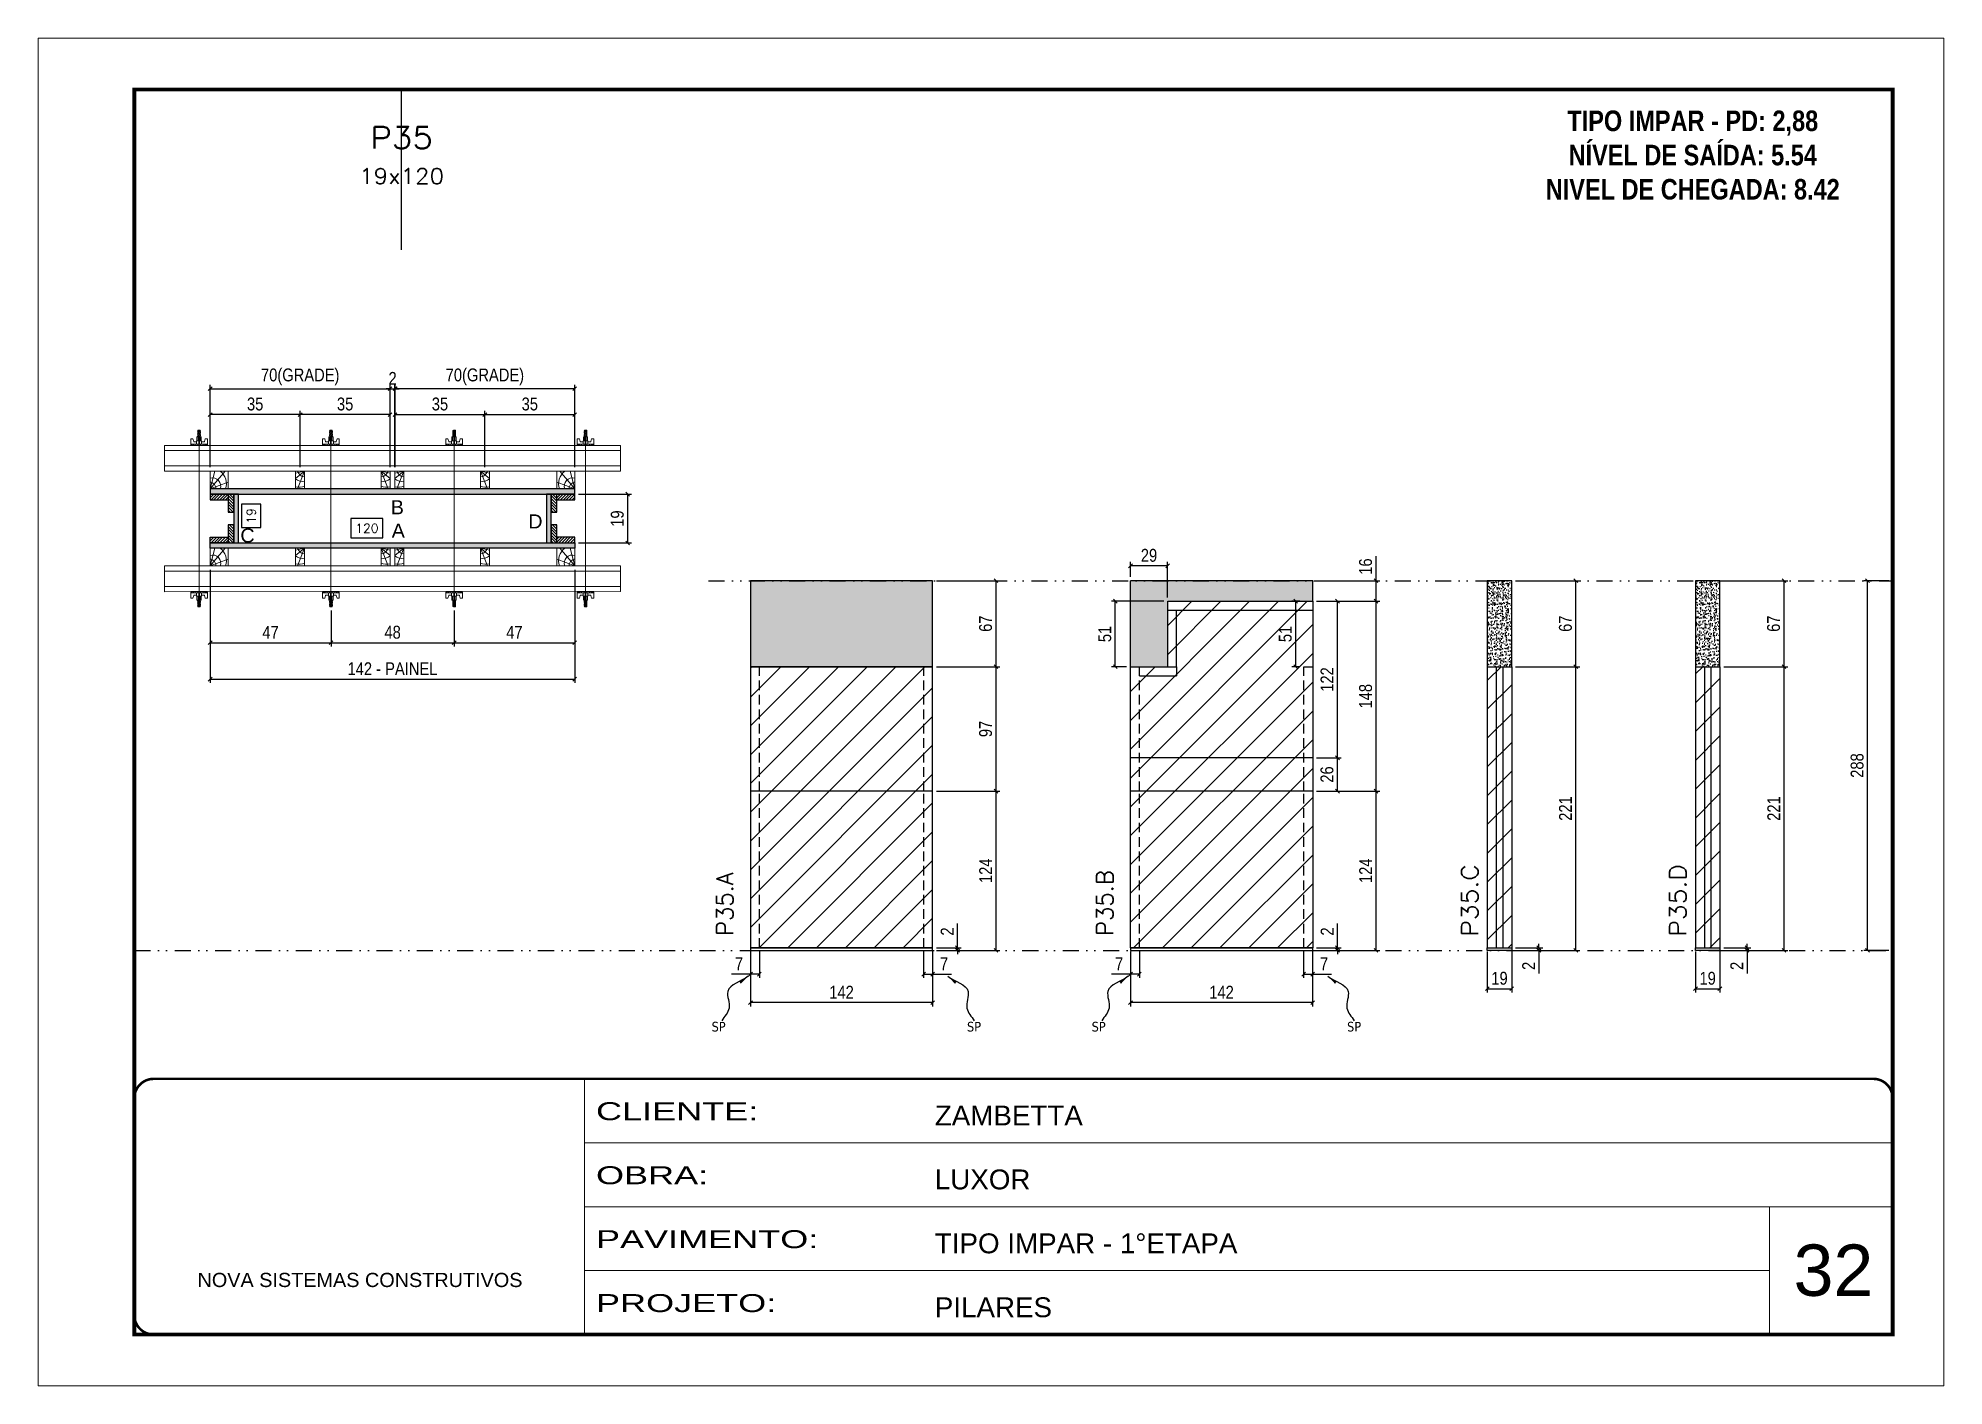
# Model space of a CAD drawing. Extents: x 14400 to 24104, y -21631 to 6985.
# Drawn here: x 19182 to 20667, y -2105 to -1055 of the extents above; entities that cross this region are included whole.
import ezdxf
from ezdxf.enums import TextEntityAlignment as Align

# ---------------------------------------------------------------- set-up
doc = ezdxf.new("R2010")
doc.units = 0
for name, pattern in [('CONTINUO', [0]), ('DASHED', [0.75, 0.5, -0.25]), ('DIVIDE2', [0.625, 0.25, -0.125, 0, -0.125, 0, -0.125]), ('HIDDEN', [0.375, 0.25, -0.125])]:
    doc.linetypes.add(name, pattern=pattern)
for name, color, linetype, lineweight in [('CARIMBO', 255, 'Continuous', 9), ('Folhas', 255, 'Continuous', 9), ('Hachura', 251, 'Continuous', 9), ('Madeira', 126, 'Continuous', 18), ('Perfil Metálico', 224, 'Continuous', 18), ('SARRAFO DE PRESSAO', 251, 'DASHED', 9), ('Texto Seção', 7, 'Continuous', 15)]:
    doc.layers.add(name, color=color, linetype=linetype, lineweight=lineweight)
for name, color, linetype in [('CHAPA', 1, 'Continuous'), ('COTA', 241, 'Continuous'), ('MEIO_PONT', 93, 'Continuous'), ('NOMENCLATURA', 7, 'Continuous'), ('Nível', 160, 'Continuous'), ('Painéis', 200, 'Continuous'), ('SARR_2.2x7', 40, 'Continuous'), ('SARRAFO', 251, 'Continuous'), ('Sarrafo de Pressão', 42, 'HIDDEN'), ('texto', 7, 'Continuous'), ('Texto de Titulo', 7, 'Continuous'), ('Texto Qtd Sarr', 242, 'Continuous'), ('TEXTO_GERAL', 7, 'Continuous')]:
    doc.layers.add(name, color=color, linetype=linetype)
doc.styles.add('ARIAL', font='arial.ttf')
doc.styles.add('COTA TECNICA', font='techl___.ttf', dxfattribs={"height": 10})
doc.styles.add('COTA TECNICA 2X', font='techl___.ttf', dxfattribs={"height": 10})
doc.styles.add('COTA TECNICA-50', font='techl___.ttf', dxfattribs={"height": 10})
doc.styles.add('REGUA-120', font='ROMANS.shx', dxfattribs={"height": 15})
doc.styles.add('ROMANC', font='techb___.ttf', dxfattribs={"height": 2.5})
doc.styles.add('ROMANS', font='romans.shx')
doc.styles.get("Standard").update_dxf_attribs({"font": 'arial.ttf'})
doc.styles.add('Tecnologia', font='')
doc.styles.get('Tecnologia').set_extended_font_data('Forgotten Futurist')
doc.dimstyles.new('COTA PAINEL-50', dxfattribs={"dimtxt": 10, "dimasz": 3, "dimexe": 3, "dimexo": 3, "dimgap": 3, "dimtad": 1, "dimdec": 1, "dimzin": 12, "dimdsep": 46, "dimtxsty": 'COTA TECNICA-50', "dimblk1": 'OBLIQUE', "dimblk2": 'OBLIQUE', "dimsah": 1, "dimcen": 0.9, "dimclrd": 4, "dimclre": 4, "dimclrt": 240, "dimadec": 1, "dimazin": 3, "dimtfac": 1, "dimtdec": 1, "dimtmove": 0, "dimatfit": 3, "dimfxl": 1, "dimtolj": 1, "dimtzin": 12, "dimarcsym": 0})
doc.dimstyles.new('PAINEL', dxfattribs={"dimtxt": 10, "dimasz": 3, "dimexe": 3, "dimexo": 3, "dimgap": 3, "dimtad": 1, "dimdec": 1, "dimzin": 12, "dimdsep": 46, "dimtxsty": 'COTA TECNICA', "dimblk1": 'OBLIQUE', "dimblk2": 'OBLIQUE', "dimsah": 1, "dimcen": 0.9, "dimclrd": 4, "dimclre": 4, "dimclrt": 240, "dimadec": 1, "dimazin": 3, "dimtfac": 1, "dimtdec": 1, "dimtmove": 0, "dimatfit": 3, "dimfxl": 1, "dimtolj": 1, "dimtzin": 12, "dimarcsym": 0})
doc.dimstyles.new('SECAO PILAR', dxfattribs={"dimtxt": 10, "dimasz": 3, "dimexe": 3, "dimexo": 3, "dimgap": 3, "dimtad": 1, "dimdec": 1, "dimlfac": 0.5, "dimzin": 12, "dimdsep": 46, "dimtxsty": 'COTA TECNICA 2X', "dimblk1": 'OBLIQUE', "dimblk2": 'OBLIQUE', "dimsah": 1, "dimcen": 0.9, "dimclrd": 256, "dimclre": 256, "dimclrt": 256, "dimadec": 1, "dimazin": 3, "dimtfac": 1, "dimtdec": 1, "dimtmove": 0, "dimatfit": 3, "dimfxl": 1, "dimtolj": 1, "dimtzin": 12, "dimarcsym": 0})
doc.dimstyles.new('SECÇÃO 2', dxfattribs={"dimtxt": 7, "dimasz": 6, "dimexe": 0.18, "dimexo": 2, "dimgap": -4, "dimtad": 3, "dimdec": 1, "dimlfac": 0.5, "dimzin": 12, "dimdsep": 46, "dimtxsty": 'ROMANS', "dimblk": 'ARCHTICK', "dimcen": 0.09, "dimse1": 1, "dimse2": 1, "dimsd1": 1, "dimsd2": 1, "dimclrd": 180, "dimclre": 5, "dimclrt": 1, "dimadec": 0, "dimazin": 3, "dimtfac": 1, "dimtdec": 1, "dimtofl": 0, "dimtmove": 0, "dimatfit": 3, "dimldrblk": 'ARCHTICK', "dimfxl": 1, "dimtolj": 1, "dimtzin": 0, "dimarcsym": 0})
doc.dimstyles.get("Standard").update_dxf_attribs({"dimtxt": 0.18, "dimasz": 0.18, "dimexe": 0.18, "dimexo": 0.0625, "dimgap": 0.09, "dimtad": 0, "dimtih": 1, "dimtoh": 1, "dimdec": 4, "dimzin": 0, "dimdsep": 46, "dimtxsty": 'Standard', "dimcen": 0.09, "dimadec": 0, "dimazin": 0, "dimtfac": 1, "dimtdec": 4, "dimtofl": 0, "dimtmove": 0, "dimatfit": 3, "dimfxl": 1, "dimtolj": 1, "dimtzin": 0, "dimarcsym": 0})
pattern_1 = [(225, (10192.1627, -24339.9586), (1.12253202, -1.12253202), [])]

msp = doc.modelspace()

# ---------------------------------------------------------------- texts
at = {"layer": 'CARIMBO', "style": 'ARIAL'}
msp.add_text('32', height=40, dxfattribs=at).set_placement((20549.83, -2035.15))
at = {"layer": 'NOMENCLATURA', "color": 2, "insert": (20471.29, -1111.71), "char_height": 16, "attachment_point": 2, "style": 'ROMANC'}
msp.add_mtext_dynamic_manual_height_columns('TIPO IMPAR - PD: 2,88\\PNÍVEL DE SAÍDA: 5.54\\PNIVEL DE CHEGADA: 8.42', width=432.3511, gutter_width=1, heights=[0], dxfattribs=at)
at = {"layer": 'texto', "color": 0, "char_height": 7.5, "attachment_point": 5}
for insert in [(19712.23, -1825.51), (19911.25, -1825.51), (20008.36, -1825.51), (20207.39, -1825.51)]:
    msp.add_mtext('{\\fTahoma|b0|i0|c0|p34;\\C4;SP}', dxfattribs=dict(at, insert=insert))
at = {"layer": 'Texto Seção', "style": 'REGUA-120', "width": 1.1}
for s, p in [('P35.C', (20303.96, -1755.25)), ('P35.D', (20466.19, -1755.25))]:
    msp.add_text(s, height=13, rotation=90, dxfattribs=at).set_placement(p)
at = {"layer": 'Texto Seção', "char_height": 13, "width": 285.3299, "attachment_point": 7, "rotation": 90, "style": 'REGUA-120'}
for s, insert in [('\\pt26;P35.A', (19723.54, -1754.76)), ('P35.B', (20019.67, -1754.76))]:
    msp.add_mtext(s, dxfattribs=dict(at, insert=insert))
at = {"layer": 'TEXTO_GERAL', "style": 'ARIAL'}
for s, p in [('B', (19461.88, -1420.8)), ('C', (19345.13, -1442.78)), ('A', (19462.62, -1439.03)), ('D', (19569.47, -1431.83))]:
    msp.add_text(s, height=11, dxfattribs=at).set_placement(p, align=Align.MIDDLE_CENTER)

# ---------------------------------------------------------------- blocks, each defined once
blk = doc.blocks.new('9999999999')
at = {"color": 30, "linetype": 'CONTINUO'}
for p, q in [((98564.6, 34230.2), (98564.6, 34429.4)), ((98564.6, 34379.6), (99584, 34379.6)), ((98564.6, 34329.8), (99488, 34329.8)), ((99584, 34329.8), (99488, 34329.8)), ((99488, 34329.8), (99488, 34230.2)), ((98564.6, 34280), (99488, 34280))]:
    blk.add_line(p, q, dxfattribs=at)
at = {"color": 30, "linetype": 'CONTINUO', "const_width": 2}
blk.add_lwpolyline([(99584, 34230.2), (99584, 34414.4, 0.414214), (99569, 34429.4), (98229, 34429.4, 0.414214), (98214, 34414.4), (98214, 34245.2, 0.414214), (98229, 34230.2), (99584, 34230.2)], format="xyb", dxfattribs=at)
at = {"layer": 'Folhas'}
blk.add_lwpolyline([(98139, 34190.2), (99624, 34190.2), (99624, 35240.2), (98139, 35240.2)], close=True, dxfattribs=at)
at = {"layer": 'Folhas', "color": 30, "const_width": 3}
blk.add_lwpolyline([(98214, 34230.2), (99584, 34230.2), (99584, 35200.2), (98214, 35200.2)], close=True, dxfattribs=at)
at = {"color": 7, "linetype": 'Continuous', "ltscale": 5, "style": 'ARIAL'}
for s, height, p in [('ZAMBETTA', 15.48, (98837.7, 34393.1)), ('LUXOR', 15.48, (98837.7, 34343.3)), ('TIPO IMPAR - 1°ETAPA', 15.483, (98837.7, 34293.5)), ('NOVA SISTEMAS CONSTRUTIVOS', 11.059, (98263.2, 34267.2)), ('PILARES', 15.48, (98837.7, 34243.7))]:
    blk.add_text(s, height=height, dxfattribs=at).set_placement(p)
at = {"layer": 'Folhas', "color": 7, "style": 'Tecnologia', "width": 1.5}
for s, p in [('CLIENTE:', (98573.7, 34397.2)), ('OBRA:', (98573.7, 34347.3)), ('PAVIMENTO:', (98573.7, 34297.5)), ('PROJETO:', (98573.7, 34247.7))]:
    blk.add_text(s, height=14, dxfattribs=at).set_placement(p)
blk = doc.blocks.new('*D1337')
at = {"layer": 'COTA', "color": 180, "lineweight": -2, "transparency": 16777216}
for p, q in [((19355.5, -1418.5), (19340.5, -1418.5)), ((19340.5, -1418.5), (19340.5, -1436.5)), ((19355.5, -1436.5), (19355.5, -1418.5)), ((19340.5, -1436.5), (19355.5, -1436.5))]:
    blk.add_line(p, q, dxfattribs=at)
at = {"layer": 'Defpoints', "color": 0, "transparency": 16777216}
for p in [(19355.4, -1410.6), (19355.4, -1448.6), (19359.5, -1448.6)]:
    blk.add_point(p, dxfattribs=at)
at = {"layer": 'COTA', "color": 1, "transparency": 16777216, "insert": (19348, -1427.5), "char_height": 7, "attachment_point": 5, "rotation": 90, "style": 'ROMANS'}
blk.add_mtext('\\A1;19', dxfattribs=at)
blk = doc.blocks.new('_ArchTick')
at = {"color": 0, "linetype": 'ByBlock', "const_width": 0.15}
blk.add_lwpolyline([(-0.5, -0.5), (0.5, 0.5)], dxfattribs=at)
blk = doc.blocks.new('*D1338')
at = {"layer": 'COTA', "color": 180, "lineweight": -2, "transparency": 16777216}
for p, q in [((19450.7, -1429.6), (19425.7, -1429.6)), ((19425.7, -1429.6), (19425.7, -1444.6)), ((19450.7, -1444.6), (19450.7, -1429.6)), ((19425.7, -1444.6), (19450.7, -1444.6))]:
    blk.add_line(p, q, dxfattribs=at)
at = {"layer": 'Defpoints', "color": 0, "transparency": 16777216}
for p in [(19338.1, -1448.6), (19578.1, -1448.6), (19578.1, -1448.6)]:
    blk.add_point(p, dxfattribs=at)
at = {"layer": 'COTA', "color": 1, "transparency": 16777216, "insert": (19438.2, -1437.1), "char_height": 7, "attachment_point": 5, "style": 'ROMANS'}
blk.add_mtext('\\A1;120', dxfattribs=at)
blk = doc.blocks.new('_Oblique')
at = {"color": 0, "linetype": 'ByBlock', "lineweight": -2}
blk.add_line((-0.5, -0.5), (0.5, 0.5), dxfattribs=at)
blk = doc.blocks.new('*D1339')
at = {"layer": 'COTA', "lineweight": -2, "transparency": 16777216}
for p, q in [((19316.1, -1469.5), (19316.1, -1557.7)), ((19600.1, -1469.5), (19600.1, -1557.7)), ((19316.1, -1554.7), (19600.1, -1554.7))]:
    blk.add_line(p, q, dxfattribs=at)
at = {"layer": 'Defpoints', "color": 0, "transparency": 16777216}
for p in [(19316.1, -1466.5), (19600.1, -1466.5), (19600.1, -1554.7)]:
    blk.add_point(p, dxfattribs=at)
at = {"layer": 'COTA', "lineweight": -2, "transparency": 16777216, "xscale": 3, "yscale": 3, "zscale": 3, "rotation": 180}
blk.add_blockref('_Oblique', (19316.1, -1554.7), dxfattribs=at)
at = {"layer": 'COTA', "lineweight": -2, "transparency": 16777216, "xscale": 3, "yscale": 3, "zscale": 3}
blk.add_blockref('_Oblique', (19600.1, -1554.7), dxfattribs=at)
at = {"layer": 'COTA', "transparency": 16777216, "insert": (19458.1, -1546.6), "char_height": 10, "attachment_point": 5, "style": 'COTA TECNICA 2X'}
blk.add_mtext('\\A1;142 - PAINEL', dxfattribs=at)
blk = doc.blocks.new('*D1340')
at = {"layer": 'COTA', "lineweight": -2, "transparency": 16777216}
for p, q in [((19316.1, -1469.6), (19316.1, -1529.3)), ((19410.2, -1501.3), (19410.2, -1529.3)), ((19316.1, -1526.3), (19410.2, -1526.3))]:
    blk.add_line(p, q, dxfattribs=at)
at = {"layer": 'Defpoints', "color": 0, "transparency": 16777216}
for p in [(19316.1, -1466.6), (19410.2, -1498.3), (19410.2, -1526.3)]:
    blk.add_point(p, dxfattribs=at)
at = {"layer": 'COTA', "lineweight": -2, "transparency": 16777216, "xscale": 3, "yscale": 3, "zscale": 3, "rotation": 180}
blk.add_blockref('_Oblique', (19316.1, -1526.3), dxfattribs=at)
at = {"layer": 'COTA', "lineweight": -2, "transparency": 16777216, "xscale": 3, "yscale": 3, "zscale": 3}
blk.add_blockref('_Oblique', (19410.2, -1526.3), dxfattribs=at)
at = {"layer": 'COTA', "transparency": 16777216, "insert": (19363.1, -1518.2), "char_height": 10, "attachment_point": 5, "style": 'COTA TECNICA 2X'}
blk.add_mtext('\\A1;47', dxfattribs=at)
blk = doc.blocks.new('*D1341')
at = {"layer": 'COTA', "lineweight": -2, "transparency": 16777216}
for p, q in [((19600.1, -1469.6), (19600.1, -1529.3)), ((19506.2, -1501.3), (19506.2, -1529.3)), ((19506.2, -1526.3), (19600.1, -1526.3))]:
    blk.add_line(p, q, dxfattribs=at)
at = {"layer": 'Defpoints', "color": 0, "transparency": 16777216}
for p in [(19600.1, -1466.6), (19506.2, -1498.3), (19600.1, -1526.3)]:
    blk.add_point(p, dxfattribs=at)
at = {"layer": 'COTA', "lineweight": -2, "transparency": 16777216, "xscale": 3, "yscale": 3, "zscale": 3, "rotation": 180}
blk.add_blockref('_Oblique', (19506.2, -1526.3), dxfattribs=at)
at = {"layer": 'COTA', "lineweight": -2, "transparency": 16777216, "xscale": 3, "yscale": 3, "zscale": 3}
blk.add_blockref('_Oblique', (19600.1, -1526.3), dxfattribs=at)
at = {"layer": 'COTA', "transparency": 16777216, "insert": (19553.1, -1518.2), "char_height": 10, "attachment_point": 5, "style": 'COTA TECNICA 2X'}
blk.add_mtext('\\A1;47', dxfattribs=at)
blk = doc.blocks.new('C')
at = {"layer": 'Hachura', "color": 0}
for p, q in [((0, 3.22), (0, -3.22)), ((0.45, 3.22), (0, 3.22)), ((0.46, 3.16), (0, 3.16)), ((0.46, 3.05), (0, 3.05)), ((0.46, 2.88), (0, 2.88)), ((0, 2.75), (0, -1.16)), ((0.46, 2.65), (0, 2.65)), ((0.46, 2.23), (0, 2.23)), ((0.46, 1.51), (0, 1.51)), ((0.39, 0.49), (0.17, 0.49)), ((0.45, -3.23), (0.45, 3.22)), ((0.45, 3.22), (2.58, 3.22)), ((1.74, 0.97), (0.45, 0.97)), ((1.45, 0.1), (0.45, 0.1)), ((1.35, 1.94), (1.35, 0.96)), ((2.58, 2.39), (1.47, 2.09)), ((1.74, -0.97), (1.74, 0.97)), ((1.74, 0.97), (1.74, 0.84)), ((1.74, 0.97), (1.74, 0.84)), ((1.74, 0.84), (3.35, 0.84)), ((3.35, 0.45), (1.74, 0.45)), ((2.58, 3.22), (2.58, 2.39)), ((3.32, 0.84), (3.32, -0.84)), ((3.35, 0.84), (3.35, -0.84)), ((3.68, 0.45), (3.35, 0.45)), ((3.84, -0.52), (3.35, 0.45)), ((3.35, 0.06), (3.67, -0.57)), ((3.68, 0.45), (4.16, -0.52)), ((3.72, 0.5), (4.25, -0.57)), ((4.37, -0.55), (3.83, 0.53)), ((4.15, 0.45), (3.93, 0.45)), ((4.42, -0.52), (3.93, 0.45)), ((4.15, 0.45), (4.26, 0.45)), ((4.26, 0.45), (4.74, -0.52)), ((4.3, 0.5), (4.83, -0.57)), ((4.95, -0.55), (4.41, 0.53)), ((4.51, 0.45), (4.84, 0.45)), ((5, -0.52), (4.51, 0.45)), ((4.84, 0.45), (5.32, -0.52)), ((4.88, 0.5), (5.41, -0.57)), ((5.53, -0.55), (4.99, 0.53)), ((5.58, -0.52), (5.09, 0.45)), ((5.42, 0.45), (5.09, 0.45)), ((5.58, -0.52), (5.09, 0.45)), ((5.42, 0.45), (5.74, -0.19)), ((5.46, 0.5), (5.74, -0.07)), ((5.74, 0.19), (5.57, 0.53)), ((5.74, 0.32), (5.68, 0.45)), ((5.68, 0.45), (5.74, 0.45)), ((5.74, 0.45), (5.9, 0.29)), ((5.74, 0.45), (5.74, -0.52)), ((5.9, -0.36), (5.9, 0.29)), ((0.45, 0), (0, 0)), ((0.46, -1.52), (0, -1.52)), ((0.46, -2.23), (0, -2.23)), ((0.46, -2.65), (0, -2.65)), ((0.46, -2.88), (0, -2.88)), ((0.46, -3.05), (0, -3.05)), ((0.46, -3.16), (0, -3.16)), ((0, -3.22), (2.57, -3.22)), ((0.08, -0.48), (0.29, -0.48)), ((0.29, -0.48), (0.4, -0.48)), ((0.45, 0), (0.45, -0.97)), ((0.45, -0.16), (1.45, -0.16)), ((0.45, -0.65), (0.45, -0.32)), ((0.45, -3.23), (0.45, -0.65)), ((0.45, -0.97), (1.74, -0.97)), ((1.35, -1.94), (1.35, -0.97)), ((2.58, -2.39), (1.47, -2.1)), ((3.35, -0.32), (1.74, -0.32)), ((3.35, -0.84), (1.74, -0.84)), ((2.58, -3.23), (2.58, -2.39)), ((3.35, -0.07), (3.58, -0.52)), ((3.35, -0.52), (3.58, -0.52)), ((3.84, -0.52), (4.16, -0.52)), ((4.42, -0.52), (4.74, -0.52)), ((4.63, -0.52), (4.74, -0.52)), ((5, -0.52), (5.32, -0.52)), ((5.58, -0.52), (5.74, -0.52)), ((5.74, -0.52), (5.9, -0.36)), ((5.74, -0.52), (5.74, -0.52))]:
    blk.add_line(p, q, dxfattribs=at)
for centre, radius, start, end in [((1.52, 1.94), 0.161, 104.74356, 180), ((1.44, -0.03), 0.129, 272.69497, 87.30503), ((3.81, 0.39), 0.143, 25.56881, 154.43119), ((4.39, 0.39), 0.143, 25.56881, 154.43119), ((4.97, 0.39), 0.143, 25.56881, 154.43119), ((5.55, 0.39), 0.143, 25.56881, 154.43119), ((0.17, -0.37), 0.174, 221.74404, 317.85924), ((1.52, -1.94), 0.161, 180, 255.25644), ((3.71, -0.4), 0.174, 222.14076, 318.25596), ((4.29, -0.4), 0.174, 222.14076, 318.25596), ((4.87, -0.4), 0.174, 222.14076, 318.25596), ((5.45, -0.4), 0.174, 222.14076, 318.25596), ((5.61, -0.4), 0.174, 317.85924, 318.25596)]:
    blk.add_arc(centre, radius, start, end, dxfattribs=at)
blk = doc.blocks.new('*D1346')
at = {"layer": 'COTA', "lineweight": -2, "transparency": 16777216}
for p, q in [((19410.2, -1501.3), (19410.2, -1529.3)), ((19506.2, -1501.3), (19506.2, -1529.3)), ((19410.2, -1526.3), (19506.2, -1526.3))]:
    blk.add_line(p, q, dxfattribs=at)
at = {"layer": 'Defpoints', "color": 0, "transparency": 16777216}
for p in [(19410.2, -1498.3), (19506.2, -1498.3), (19506.2, -1526.3)]:
    blk.add_point(p, dxfattribs=at)
at = {"layer": 'COTA', "lineweight": -2, "transparency": 16777216, "xscale": 3, "yscale": 3, "zscale": 3, "rotation": 180}
blk.add_blockref('_Oblique', (19410.2, -1526.3), dxfattribs=at)
at = {"layer": 'COTA', "lineweight": -2, "transparency": 16777216, "xscale": 3, "yscale": 3, "zscale": 3}
blk.add_blockref('_Oblique', (19506.2, -1526.3), dxfattribs=at)
at = {"layer": 'COTA', "transparency": 16777216, "insert": (19458.2, -1518.2), "char_height": 10, "attachment_point": 5, "style": 'COTA TECNICA 2X'}
blk.add_mtext('\\A1;48', dxfattribs=at)
blk = doc.blocks.new('*D1347')
at = {"layer": 'COTA', "lineweight": -2, "transparency": 16777216}
for p, q in [((19460, -1389.6), (19460, -1345.6)), ((19460, -1348.6), (19530.1, -1348.6)), ((19530.1, -1389.6), (19530.1, -1345.6))]:
    blk.add_line(p, q, dxfattribs=at)
at = {"layer": 'Defpoints', "color": 0, "transparency": 16777216}
for p in [(19530.1, -1348.6), (19460, -1392.6), (19530.1, -1392.6)]:
    blk.add_point(p, dxfattribs=at)
at = {"layer": 'COTA', "lineweight": -2, "transparency": 16777216, "xscale": 3, "yscale": 3, "zscale": 3, "rotation": 180}
blk.add_blockref('_Oblique', (19460, -1348.6), dxfattribs=at)
at = {"layer": 'COTA', "lineweight": -2, "transparency": 16777216, "xscale": 3, "yscale": 3, "zscale": 3}
blk.add_blockref('_Oblique', (19530.1, -1348.6), dxfattribs=at)
at = {"layer": 'COTA', "transparency": 16777216, "insert": (19495.1, -1340.4), "char_height": 10, "attachment_point": 5, "style": 'COTA TECNICA 2X'}
blk.add_mtext('\\A1;35', dxfattribs=at)
blk = doc.blocks.new('*D1348')
at = {"layer": 'COTA', "lineweight": -2, "transparency": 16777216}
for p, q in [((19530.1, -1389.6), (19530.1, -1345.6)), ((19530.1, -1348.6), (19600.1, -1348.6)), ((19600.1, -1389.6), (19600.1, -1345.6))]:
    blk.add_line(p, q, dxfattribs=at)
at = {"layer": 'Defpoints', "color": 0, "transparency": 16777216}
for p in [(19600.1, -1348.6), (19530.1, -1392.6), (19600.1, -1392.6)]:
    blk.add_point(p, dxfattribs=at)
at = {"layer": 'COTA', "lineweight": -2, "transparency": 16777216, "xscale": 3, "yscale": 3, "zscale": 3, "rotation": 180}
blk.add_blockref('_Oblique', (19530.1, -1348.6), dxfattribs=at)
at = {"layer": 'COTA', "lineweight": -2, "transparency": 16777216, "xscale": 3, "yscale": 3, "zscale": 3}
blk.add_blockref('_Oblique', (19600.1, -1348.6), dxfattribs=at)
at = {"layer": 'COTA', "transparency": 16777216, "insert": (19565.1, -1340.4), "char_height": 10, "attachment_point": 5, "style": 'COTA TECNICA 2X'}
blk.add_mtext('\\A1;35', dxfattribs=at)
blk = doc.blocks.new('*D1349')
at = {"layer": 'COTA', "lineweight": -2, "transparency": 16777216}
for p, q in [((19460, -1389.6), (19460, -1325.4)), ((19600.1, -1328.4), (19460, -1328.4)), ((19600.1, -1389.6), (19600.1, -1325.4))]:
    blk.add_line(p, q, dxfattribs=at)
at = {"layer": 'Defpoints', "color": 0, "transparency": 16777216}
for p in [(19460, -1328.4), (19460, -1392.6), (19600.1, -1392.6)]:
    blk.add_point(p, dxfattribs=at)
at = {"layer": 'COTA', "lineweight": -2, "transparency": 16777216, "xscale": 3, "yscale": 3, "zscale": 3, "rotation": 180}
blk.add_blockref('_Oblique', (19460, -1328.4), dxfattribs=at)
at = {"layer": 'COTA', "lineweight": -2, "transparency": 16777216, "xscale": 3, "yscale": 3, "zscale": 3}
blk.add_blockref('_Oblique', (19600.1, -1328.4), dxfattribs=at)
at = {"layer": 'COTA', "transparency": 16777216, "insert": (19530.1, -1319.2), "char_height": 10, "attachment_point": 5, "style": 'COTA TECNICA 2X'}
blk.add_mtext('\\A1;70(GRADE)', dxfattribs=at)
blk = doc.blocks.new('*D1350')
at = {"layer": 'COTA', "lineweight": -2, "transparency": 16777216}
for p, q in [((19603.1, -1410.6), (19644.4, -1410.6)), ((19641.4, -1448.6), (19641.4, -1410.6)), ((19603.1, -1448.6), (19644.4, -1448.6))]:
    blk.add_line(p, q, dxfattribs=at)
at = {"layer": 'Defpoints', "color": 0, "transparency": 16777216}
for p in [(19600.1, -1410.6), (19641.4, -1410.6), (19600.1, -1448.6)]:
    blk.add_point(p, dxfattribs=at)
at = {"layer": 'COTA', "lineweight": -2, "transparency": 16777216, "xscale": 3, "yscale": 3, "zscale": 3}
for p, rotation in [((19641.4, -1410.6), 90), ((19641.4, -1448.6), 270)]:
    blk.add_blockref('_Oblique', p, dxfattribs=dict(at, rotation=rotation))
at = {"layer": 'COTA', "transparency": 16777216, "insert": (19633.3, -1429.6), "char_height": 10, "attachment_point": 5, "rotation": 90, "style": 'COTA TECNICA 2X'}
blk.add_mtext('\\A1;19', dxfattribs=at)
blk = doc.blocks.new('PONTALETE')
at = {"layer": 'Madeira'}
for q in [(2.71, 7), (7, 5.76), (7, 1.74)]:
    blk.add_line((0, 0), q, dxfattribs=at)
blk.add_lwpolyline([(0, 0), (7, 0), (7, 7), (0, 7)], close=True, dxfattribs=at)
for centre, radius, start, end in [((2.04, 0.06), 6.23, 37.28179, 109.09128), ((1.09, 0.9), 3.19, 343.60304, 109.98471), ((-0.21, -0.78), 3.09, 14.63219, 86.0383)]:
    blk.add_arc(centre, radius, start, end, dxfattribs=at)
blk = doc.blocks.new('MEIO PONTALETE')
at = {"layer": 'Madeira'}
for q in [(2.71, 7), (3.5, 2.88), (3.5, 0.87)]:
    blk.add_line((0, 0), q, dxfattribs=at)
blk.add_lwpolyline([(0, 0), (3.5, 0), (3.5, 7), (0, 7)], close=True, dxfattribs=at)
for centre, radius, start, end in [((2.04, 0.06), 6.23, 76.44987, 109.09128), ((1.09, 0.9), 3.19, 40.90626, 109.98471), ((-0.21, -0.78), 3.09, 14.63219, 86.0383)]:
    blk.add_arc(centre, radius, start, end, dxfattribs=at)
blk = doc.blocks.new('titulo1')
at = {"layer": 'Defpoints', "color": 252, "linetype": 'HIDDEN', "ltscale": 2}
blk.add_line((0, 0), (0, 125), dxfattribs=at)
at = {"layer": 'Defpoints', "style": 'ROMANS', "oblique": 15}
blk.add_attdef('FOLHA', text='', height=10, dxfattribs=at).set_placement((0, 15.6), align=Align.MIDDLE_CENTER)
at = {"layer": 'Texto Qtd Sarr', "color": 3, "style": 'ROMANS', "oblique": 15}
for tag, height, p in [('TITULO', 17, (0, 71.4)), ('SEÇÃO', 12, (0, 41.5))]:
    blk.add_attdef(tag, text='', height=height, dxfattribs=at).set_placement(p, align=Align.MIDDLE_CENTER)
blk = doc.blocks.new('*D1351')
at = {"layer": 'COTA', "lineweight": -2, "transparency": 16777216}
for p, q in [((19386.1, -1389.6), (19386.1, -1345.6)), ((19456.2, -1348.6), (19386.1, -1348.6)), ((19456.2, -1389.6), (19456.2, -1345.6))]:
    blk.add_line(p, q, dxfattribs=at)
at = {"layer": 'Defpoints', "color": 0, "transparency": 16777216}
for p in [(19386.1, -1348.6), (19386.1, -1392.6), (19456.2, -1392.6)]:
    blk.add_point(p, dxfattribs=at)
at = {"layer": 'COTA', "lineweight": -2, "transparency": 16777216, "xscale": 3, "yscale": 3, "zscale": 3, "rotation": 180}
blk.add_blockref('_Oblique', (19386.1, -1348.6), dxfattribs=at)
at = {"layer": 'COTA', "lineweight": -2, "transparency": 16777216, "xscale": 3, "yscale": 3, "zscale": 3}
blk.add_blockref('_Oblique', (19456.2, -1348.6), dxfattribs=at)
at = {"layer": 'COTA', "transparency": 16777216, "insert": (19421.2, -1340.4), "char_height": 10, "attachment_point": 5, "style": 'COTA TECNICA 2X'}
blk.add_mtext('\\A1;35', dxfattribs=at)
blk = doc.blocks.new('*D1352')
at = {"layer": 'COTA', "lineweight": -2, "transparency": 16777216}
for p, q in [((19316.1, -1389.6), (19316.1, -1345.6)), ((19386.1, -1348.6), (19316.1, -1348.6)), ((19386.1, -1389.6), (19386.1, -1345.6))]:
    blk.add_line(p, q, dxfattribs=at)
at = {"layer": 'Defpoints', "color": 0, "transparency": 16777216}
for p in [(19316.1, -1348.6), (19316.1, -1392.6), (19386.1, -1392.6)]:
    blk.add_point(p, dxfattribs=at)
at = {"layer": 'COTA', "lineweight": -2, "transparency": 16777216, "xscale": 3, "yscale": 3, "zscale": 3, "rotation": 180}
blk.add_blockref('_Oblique', (19316.1, -1348.6), dxfattribs=at)
at = {"layer": 'COTA', "lineweight": -2, "transparency": 16777216, "xscale": 3, "yscale": 3, "zscale": 3}
blk.add_blockref('_Oblique', (19386.1, -1348.6), dxfattribs=at)
at = {"layer": 'COTA', "transparency": 16777216, "insert": (19351.1, -1340.4), "char_height": 10, "attachment_point": 5, "style": 'COTA TECNICA 2X'}
blk.add_mtext('\\A1;35', dxfattribs=at)
blk = doc.blocks.new('*D1353')
at = {"layer": 'COTA', "lineweight": -2, "transparency": 16777216}
for p, q in [((19316.1, -1389.6), (19316.1, -1325.4)), ((19316.1, -1328.4), (19456.2, -1328.4)), ((19456.2, -1389.6), (19456.2, -1325.4))]:
    blk.add_line(p, q, dxfattribs=at)
at = {"layer": 'Defpoints', "color": 0, "transparency": 16777216}
for p in [(19456.2, -1328.4), (19316.1, -1392.6), (19456.2, -1392.6)]:
    blk.add_point(p, dxfattribs=at)
at = {"layer": 'COTA', "lineweight": -2, "transparency": 16777216, "xscale": 3, "yscale": 3, "zscale": 3, "rotation": 180}
blk.add_blockref('_Oblique', (19316.1, -1328.4), dxfattribs=at)
at = {"layer": 'COTA', "lineweight": -2, "transparency": 16777216, "xscale": 3, "yscale": 3, "zscale": 3}
blk.add_blockref('_Oblique', (19456.2, -1328.4), dxfattribs=at)
at = {"layer": 'COTA', "transparency": 16777216, "insert": (19386.2, -1319.2), "char_height": 10, "attachment_point": 5, "style": 'COTA TECNICA 2X'}
blk.add_mtext('\\A1;70(GRADE)', dxfattribs=at)
blk = doc.blocks.new('*D1366')
at = {"layer": 'COTA', "lineweight": -2, "transparency": 16777216}
for p, q in [((19456.2, -1328.4), (19453.2, -1328.4)), ((19456.2, -1389.6), (19456.2, -1325.4)), ((19456.2, -1328.4), (19460.2, -1328.4)), ((19460.2, -1389.6), (19460.2, -1325.4)), ((19460.2, -1328.4), (19463.2, -1328.4))]:
    blk.add_line(p, q, dxfattribs=at)
at = {"layer": 'Defpoints', "color": 0, "transparency": 16777216}
for p in [(19460.2, -1328.4), (19456.2, -1392.6), (19460.2, -1392.6)]:
    blk.add_point(p, dxfattribs=at)
at = {"layer": 'COTA', "lineweight": -2, "transparency": 16777216, "xscale": 3, "yscale": 3, "zscale": 3}
blk.add_blockref('_Oblique', (19456.2, -1328.4), dxfattribs=at)
at = {"layer": 'COTA', "lineweight": -2, "transparency": 16777216, "xscale": 3, "yscale": 3, "zscale": 3, "rotation": 180}
blk.add_blockref('_Oblique', (19460.2, -1328.4), dxfattribs=at)
at = {"layer": 'COTA', "transparency": 16777216, "insert": (19458.2, -1320.4), "char_height": 10, "attachment_point": 5, "style": 'COTA TECNICA 2X'}
blk.add_mtext('\\A1;2', dxfattribs=at)
blk = doc.blocks.new('*D1354')
at = {"layer": 'COTA', "color": 4, "lineweight": -2, "transparency": 16777216}
for p, q in [((19737, -1767), (19737, -1809.7)), ((19879, -1767), (19879, -1809.7)), ((19879, -1806.7), (19737, -1806.7))]:
    blk.add_line(p, q, dxfattribs=at)
at = {"layer": 'Defpoints', "color": 0, "transparency": 16777216}
for p in [(19737, -1764), (19879, -1764), (19737, -1806.7)]:
    blk.add_point(p, dxfattribs=at)
at = {"layer": 'COTA', "color": 4, "lineweight": -2, "transparency": 16777216, "xscale": 3, "yscale": 3, "zscale": 3, "rotation": 180}
blk.add_blockref('_Oblique', (19737, -1806.7), dxfattribs=at)
at = {"layer": 'COTA', "color": 4, "lineweight": -2, "transparency": 16777216, "xscale": 3, "yscale": 3, "zscale": 3}
blk.add_blockref('_Oblique', (19879, -1806.7), dxfattribs=at)
at = {"layer": 'COTA', "color": 240, "transparency": 16777216, "insert": (19808, -1798.6), "char_height": 10, "attachment_point": 5, "style": 'COTA TECNICA'}
blk.add_mtext('\\A1;142', dxfattribs=at)
blk = doc.blocks.new('*D1355')
at = {"layer": 'COTA', "color": 4, "lineweight": -2, "transparency": 16777216}
for p, q in [((19872, -1767), (19872, -1787.5)), ((19879, -1769), (19879, -1787.5)), ((19872, -1784.5), (19879, -1784.5)), ((19879, -1784.5), (19893.7, -1784.5))]:
    blk.add_line(p, q, dxfattribs=at)
at = {"layer": 'Defpoints', "color": 0, "transparency": 16777216}
for p in [(19872, -1764), (19879, -1766), (19879, -1784.5)]:
    blk.add_point(p, dxfattribs=at)
at = {"layer": 'COTA', "color": 4, "lineweight": -2, "transparency": 16777216, "xscale": 3, "yscale": 3, "zscale": 3, "rotation": 180}
blk.add_blockref('_Oblique', (19872, -1784.5), dxfattribs=at)
at = {"layer": 'COTA', "color": 4, "lineweight": -2, "transparency": 16777216, "xscale": 3, "yscale": 3, "zscale": 3}
blk.add_blockref('_Oblique', (19879, -1784.5), dxfattribs=at)
at = {"layer": 'COTA', "color": 240, "transparency": 16777216, "insert": (19887.9, -1776.5), "char_height": 10, "attachment_point": 5, "style": 'COTA TECNICA-50'}
blk.add_mtext('\\A1;7', dxfattribs=at)
blk = doc.blocks.new('*D1356')
at = {"layer": 'COTA', "color": 4, "lineweight": -2, "transparency": 16777216}
for p, q in [((19744, -1767), (19744, -1787.5)), ((19737, -1769), (19737, -1787.5)), ((19737, -1784.5), (19722.3, -1784.5)), ((19744, -1784.5), (19737, -1784.5))]:
    blk.add_line(p, q, dxfattribs=at)
at = {"layer": 'Defpoints', "color": 0, "transparency": 16777216}
for p in [(19737, -1766), (19744, -1764), (19737, -1784.5)]:
    blk.add_point(p, dxfattribs=at)
at = {"layer": 'COTA', "color": 4, "lineweight": -2, "transparency": 16777216, "xscale": 3, "yscale": 3, "zscale": 3, "rotation": 180}
blk.add_blockref('_Oblique', (19737, -1784.5), dxfattribs=at)
at = {"layer": 'COTA', "color": 4, "lineweight": -2, "transparency": 16777216, "xscale": 3, "yscale": 3, "zscale": 3}
blk.add_blockref('_Oblique', (19744, -1784.5), dxfattribs=at)
at = {"layer": 'COTA', "color": 240, "transparency": 16777216, "insert": (19728.1, -1776.5), "char_height": 10, "attachment_point": 5, "style": 'COTA TECNICA-50'}
blk.add_mtext('\\A1;7', dxfattribs=at)
blk = doc.blocks.new('*D1367')
at = {"layer": 'COTA', "color": 4, "linetype": 'ByBlock', "lineweight": -2, "transparency": 16777216}
for p, q in [((19882, -1642), (19931.4, -1642)), ((19928.4, -1766), (19928.4, -1642)), ((19882, -1766), (19931.4, -1766))]:
    blk.add_line(p, q, dxfattribs=at)
at = {"layer": 'Defpoints', "color": 0, "linetype": 'ByBlock', "transparency": 16777216}
for p in [(19879, -1642), (19928.4, -1642), (19879, -1766)]:
    blk.add_point(p, dxfattribs=at)
at = {"layer": 'COTA', "color": 4, "linetype": 'ByBlock', "lineweight": -2, "transparency": 16777216, "xscale": 3, "yscale": 3, "zscale": 3}
for p, rotation in [((19928.4, -1642), 90), ((19928.4, -1766), 270)]:
    blk.add_blockref('_Oblique', p, dxfattribs=dict(at, rotation=rotation))
at = {"layer": 'COTA', "color": 240, "linetype": 'ByBlock', "transparency": 16777216, "insert": (19920.3, -1704), "char_height": 10, "attachment_point": 5, "rotation": 90, "style": 'COTA TECNICA'}
blk.add_mtext('\\A1;124', dxfattribs=at)
blk = doc.blocks.new('*D1357')
at = {"layer": 'COTA', "color": 4, "lineweight": -2, "transparency": 16777216}
for p, q in [((19898.3, -1764), (19898.3, -1745.2)), ((19882, -1764), (19901.3, -1764)), ((19882, -1766), (19901.3, -1766)), ((19898.3, -1766), (19898.3, -1764)), ((19898.3, -1766), (19898.3, -1769))]:
    blk.add_line(p, q, dxfattribs=at)
at = {"layer": 'Defpoints', "color": 0, "transparency": 16777216}
for p in [(19879, -1764), (19879, -1766), (19898.3, -1766)]:
    blk.add_point(p, dxfattribs=at)
at = {"layer": 'COTA', "color": 4, "lineweight": -2, "transparency": 16777216, "xscale": 3, "yscale": 3, "zscale": 3}
for p, rotation in [((19898.3, -1764), 270), ((19898.3, -1766), 90)]:
    blk.add_blockref('_Oblique', p, dxfattribs=dict(at, rotation=rotation))
at = {"layer": 'COTA', "color": 240, "transparency": 16777216, "insert": (19890.3, -1751.3), "char_height": 10, "attachment_point": 5, "rotation": 90, "style": 'COTA TECNICA-50'}
blk.add_mtext('\\A1;2', dxfattribs=at)
blk = doc.blocks.new('*D1368')
at = {"layer": 'COTA', "color": 4, "linetype": 'ByBlock', "lineweight": -2, "transparency": 16777216}
for p, q in [((19882, -1642), (19931.4, -1642)), ((19928.4, -1766), (19928.4, -1642)), ((19882, -1766), (19931.4, -1766))]:
    blk.add_line(p, q, dxfattribs=at)
at = {"layer": 'Defpoints', "color": 0, "linetype": 'ByBlock', "transparency": 16777216}
for p in [(19879, -1642), (19928.4, -1642), (19879, -1766)]:
    blk.add_point(p, dxfattribs=at)
at = {"layer": 'COTA', "color": 4, "linetype": 'ByBlock', "lineweight": -2, "transparency": 16777216, "xscale": 3, "yscale": 3, "zscale": 3}
for p, rotation in [((19928.4, -1642), 90), ((19928.4, -1766), 270)]:
    blk.add_blockref('_Oblique', p, dxfattribs=dict(at, rotation=rotation))
at = {"layer": 'COTA', "color": 240, "linetype": 'ByBlock', "transparency": 16777216, "insert": (19920.3, -1704), "char_height": 10, "attachment_point": 5, "rotation": 90, "style": 'COTA TECNICA'}
blk.add_mtext('\\A1;124', dxfattribs=at)
blk = doc.blocks.new('*D1358')
at = {"layer": 'COTA', "color": 4, "lineweight": -2, "transparency": 16777216}
for p, q in [((20311.2, -1767), (20311.2, -1798.9)), ((20330.2, -1767), (20330.2, -1798.9)), ((20311.2, -1795.9), (20330.2, -1795.9))]:
    blk.add_line(p, q, dxfattribs=at)
at = {"layer": 'Defpoints', "color": 0, "transparency": 16777216}
for p in [(20311.2, -1764), (20330.2, -1764), (20330.2, -1795.9)]:
    blk.add_point(p, dxfattribs=at)
at = {"layer": 'COTA', "color": 4, "lineweight": -2, "transparency": 16777216, "xscale": 3, "yscale": 3, "zscale": 3, "rotation": 180}
blk.add_blockref('_Oblique', (20311.2, -1795.9), dxfattribs=at)
at = {"layer": 'COTA', "color": 4, "lineweight": -2, "transparency": 16777216, "xscale": 3, "yscale": 3, "zscale": 3}
blk.add_blockref('_Oblique', (20330.2, -1795.9), dxfattribs=at)
at = {"layer": 'COTA', "color": 240, "transparency": 16777216, "insert": (20320.7, -1787.8), "char_height": 10, "attachment_point": 5, "style": 'COTA TECNICA'}
blk.add_mtext('\\A1;19', dxfattribs=at)
blk = doc.blocks.new('*D1359')
at = {"layer": 'COTA', "color": 4, "lineweight": -2, "transparency": 16777216}
for p, q in [((20333.2, -1764), (20354.4, -1764)), ((20333.2, -1766), (20354.4, -1766)), ((20351.4, -1764), (20351.4, -1761)), ((20351.4, -1764), (20351.4, -1766)), ((20351.4, -1766), (20351.4, -1784.1))]:
    blk.add_line(p, q, dxfattribs=at)
at = {"layer": 'Defpoints', "color": 0, "transparency": 16777216}
for p in [(20330.2, -1764), (20330.2, -1766), (20351.4, -1764)]:
    blk.add_point(p, dxfattribs=at)
at = {"layer": 'COTA', "color": 4, "lineweight": -2, "transparency": 16777216, "xscale": 3, "yscale": 3, "zscale": 3}
for p, rotation in [((20351.4, -1764), 270), ((20351.4, -1766), 90)]:
    blk.add_blockref('_Oblique', p, dxfattribs=dict(at, rotation=rotation))
at = {"layer": 'COTA', "color": 240, "transparency": 16777216, "insert": (20343.4, -1778.1), "char_height": 10, "attachment_point": 5, "rotation": 90, "style": 'COTA TECNICA-50'}
blk.add_mtext('\\A1;2', dxfattribs=at)
blk = doc.blocks.new('*D1360')
at = {"layer": 'COTA', "color": 4, "lineweight": -2, "transparency": 16777216}
for p, q in [((20333.2, -1545), (20383.2, -1545)), ((20380.2, -1766), (20380.2, -1545)), ((20333.2, -1766), (20383.2, -1766))]:
    blk.add_line(p, q, dxfattribs=at)
at = {"layer": 'Defpoints', "color": 0, "transparency": 16777216}
for p in [(20330.2, -1545), (20380.2, -1545), (20330.2, -1766)]:
    blk.add_point(p, dxfattribs=at)
at = {"layer": 'COTA', "color": 4, "lineweight": -2, "transparency": 16777216, "xscale": 3, "yscale": 3, "zscale": 3}
for p, rotation in [((20380.2, -1545), 90), ((20380.2, -1766), 270)]:
    blk.add_blockref('_Oblique', p, dxfattribs=dict(at, rotation=rotation))
at = {"layer": 'COTA', "color": 240, "transparency": 16777216, "insert": (20372.1, -1655.5), "char_height": 10, "attachment_point": 5, "rotation": 90, "style": 'COTA TECNICA-50'}
blk.add_mtext('\\A1;221', dxfattribs=at)
blk = doc.blocks.new('*D1362')
at = {"layer": 'COTA', "color": 4, "lineweight": -2, "transparency": 16777216}
for p, q in [((20333.2, -1478), (20383.2, -1478)), ((20380.2, -1545), (20380.2, -1478)), ((20333.2, -1545), (20383.2, -1545))]:
    blk.add_line(p, q, dxfattribs=at)
at = {"layer": 'Defpoints', "color": 0, "transparency": 16777216}
for p in [(20330.2, -1478), (20380.2, -1478), (20330.2, -1545)]:
    blk.add_point(p, dxfattribs=at)
at = {"layer": 'COTA', "color": 4, "lineweight": -2, "transparency": 16777216, "xscale": 3, "yscale": 3, "zscale": 3}
for p, rotation in [((20380.2, -1478), 90), ((20380.2, -1545), 270)]:
    blk.add_blockref('_Oblique', p, dxfattribs=dict(at, rotation=rotation))
at = {"layer": 'COTA', "color": 240, "transparency": 16777216, "insert": (20372.1, -1511.5), "char_height": 10, "attachment_point": 5, "rotation": 90, "style": 'COTA TECNICA'}
blk.add_mtext('\\A1;67', dxfattribs=at)
blk = doc.blocks.new('*D1363')
at = {"layer": 'COTA', "color": 4, "lineweight": -2, "transparency": 16777216}
for p, q in [((19882, -1545), (19931.4, -1545)), ((19928.4, -1642), (19928.4, -1545)), ((19882, -1642), (19931.4, -1642))]:
    blk.add_line(p, q, dxfattribs=at)
at = {"layer": 'Defpoints', "color": 0, "transparency": 16777216}
for p in [(19879, -1545), (19928.4, -1545), (19879, -1642)]:
    blk.add_point(p, dxfattribs=at)
at = {"layer": 'COTA', "color": 4, "lineweight": -2, "transparency": 16777216, "xscale": 3, "yscale": 3, "zscale": 3}
for p, rotation in [((19928.4, -1545), 90), ((19928.4, -1642), 270)]:
    blk.add_blockref('_Oblique', p, dxfattribs=dict(at, rotation=rotation))
at = {"layer": 'COTA', "color": 240, "transparency": 16777216, "insert": (19920.3, -1593.5), "char_height": 10, "attachment_point": 5, "rotation": 90, "style": 'COTA TECNICA'}
blk.add_mtext('\\A1;97', dxfattribs=at)
blk = doc.blocks.new('*D1369')
at = {"layer": 'COTA', "color": 4, "lineweight": -2, "transparency": 16777216}
for p, q in [((19882, -1478), (19931.4, -1478)), ((19928.4, -1545), (19928.4, -1478)), ((19882, -1545), (19931.4, -1545))]:
    blk.add_line(p, q, dxfattribs=at)
at = {"layer": 'Defpoints', "color": 0, "transparency": 16777216}
for p in [(19879, -1478), (19928.4, -1478), (19879, -1545)]:
    blk.add_point(p, dxfattribs=at)
at = {"layer": 'COTA', "color": 4, "lineweight": -2, "transparency": 16777216, "xscale": 3, "yscale": 3, "zscale": 3}
for p, rotation in [((19928.4, -1478), 90), ((19928.4, -1545), 270)]:
    blk.add_blockref('_Oblique', p, dxfattribs=dict(at, rotation=rotation))
at = {"layer": 'COTA', "color": 240, "transparency": 16777216, "insert": (19920.3, -1511.5), "char_height": 10, "attachment_point": 5, "rotation": 90, "style": 'COTA TECNICA'}
blk.add_mtext('\\A1;67', dxfattribs=at)
blk = doc.blocks.new('*D1342')
at = {"layer": 'COTA', "color": 4, "lineweight": -2, "transparency": 16777216}
for p, q in [((20033.1, -1767), (20033.1, -1809.7)), ((20175.1, -1767), (20175.1, -1809.7)), ((20175.1, -1806.7), (20033.1, -1806.7))]:
    blk.add_line(p, q, dxfattribs=at)
at = {"layer": 'Defpoints', "color": 0, "transparency": 16777216}
for p in [(20033.1, -1764), (20175.1, -1764), (20033.1, -1806.7)]:
    blk.add_point(p, dxfattribs=at)
at = {"layer": 'COTA', "color": 4, "lineweight": -2, "transparency": 16777216, "xscale": 3, "yscale": 3, "zscale": 3, "rotation": 180}
blk.add_blockref('_Oblique', (20033.1, -1806.7), dxfattribs=at)
at = {"layer": 'COTA', "color": 4, "lineweight": -2, "transparency": 16777216, "xscale": 3, "yscale": 3, "zscale": 3}
blk.add_blockref('_Oblique', (20175.1, -1806.7), dxfattribs=at)
at = {"layer": 'COTA', "color": 240, "transparency": 16777216, "insert": (20104.1, -1798.6), "char_height": 10, "attachment_point": 5, "style": 'COTA TECNICA'}
blk.add_mtext('\\A1;142', dxfattribs=at)
blk = doc.blocks.new('*D1343')
at = {"layer": 'COTA', "color": 4, "lineweight": -2, "transparency": 16777216}
for p, q in [((20168.1, -1767), (20168.1, -1787.5)), ((20175.1, -1769), (20175.1, -1787.5)), ((20168.1, -1784.5), (20175.1, -1784.5)), ((20175.1, -1784.5), (20189.9, -1784.5))]:
    blk.add_line(p, q, dxfattribs=at)
at = {"layer": 'Defpoints', "color": 0, "transparency": 16777216}
for p in [(20168.1, -1764), (20175.1, -1766), (20175.1, -1784.5)]:
    blk.add_point(p, dxfattribs=at)
at = {"layer": 'COTA', "color": 4, "lineweight": -2, "transparency": 16777216, "xscale": 3, "yscale": 3, "zscale": 3, "rotation": 180}
blk.add_blockref('_Oblique', (20168.1, -1784.5), dxfattribs=at)
at = {"layer": 'COTA', "color": 4, "lineweight": -2, "transparency": 16777216, "xscale": 3, "yscale": 3, "zscale": 3}
blk.add_blockref('_Oblique', (20175.1, -1784.5), dxfattribs=at)
at = {"layer": 'COTA', "color": 240, "transparency": 16777216, "insert": (20184, -1776.5), "char_height": 10, "attachment_point": 5, "style": 'COTA TECNICA-50'}
blk.add_mtext('\\A1;7', dxfattribs=at)
blk = doc.blocks.new('*D1344')
at = {"layer": 'COTA', "color": 4, "lineweight": -2, "transparency": 16777216}
for p, q in [((20040.1, -1767), (20040.1, -1787.5)), ((20033.1, -1769), (20033.1, -1787.5)), ((20033.1, -1784.5), (20018.4, -1784.5)), ((20040.1, -1784.5), (20033.1, -1784.5))]:
    blk.add_line(p, q, dxfattribs=at)
at = {"layer": 'Defpoints', "color": 0, "transparency": 16777216}
for p in [(20033.1, -1766), (20040.1, -1764), (20033.1, -1784.5)]:
    blk.add_point(p, dxfattribs=at)
at = {"layer": 'COTA', "color": 4, "lineweight": -2, "transparency": 16777216, "xscale": 3, "yscale": 3, "zscale": 3, "rotation": 180}
blk.add_blockref('_Oblique', (20033.1, -1784.5), dxfattribs=at)
at = {"layer": 'COTA', "color": 4, "lineweight": -2, "transparency": 16777216, "xscale": 3, "yscale": 3, "zscale": 3}
blk.add_blockref('_Oblique', (20040.1, -1784.5), dxfattribs=at)
at = {"layer": 'COTA', "color": 240, "transparency": 16777216, "insert": (20024.3, -1776.5), "char_height": 10, "attachment_point": 5, "style": 'COTA TECNICA-50'}
blk.add_mtext('\\A1;7', dxfattribs=at)
blk = doc.blocks.new('*D1364')
at = {"layer": 'COTA', "color": 4, "linetype": 'ByBlock', "lineweight": -2, "transparency": 16777216}
for p, q in [((20178.1, -1642), (20227.5, -1642)), ((20224.5, -1766), (20224.5, -1642)), ((20178.1, -1766), (20227.5, -1766))]:
    blk.add_line(p, q, dxfattribs=at)
at = {"layer": 'Defpoints', "color": 0, "linetype": 'ByBlock', "transparency": 16777216}
for p in [(20175.1, -1642), (20224.5, -1642), (20175.1, -1766)]:
    blk.add_point(p, dxfattribs=at)
at = {"layer": 'COTA', "color": 4, "linetype": 'ByBlock', "lineweight": -2, "transparency": 16777216, "xscale": 3, "yscale": 3, "zscale": 3}
for p, rotation in [((20224.5, -1642), 90), ((20224.5, -1766), 270)]:
    blk.add_blockref('_Oblique', p, dxfattribs=dict(at, rotation=rotation))
at = {"layer": 'COTA', "color": 240, "linetype": 'ByBlock', "transparency": 16777216, "insert": (20216.4, -1704), "char_height": 10, "attachment_point": 5, "rotation": 90, "style": 'COTA TECNICA'}
blk.add_mtext('\\A1;124', dxfattribs=at)
blk = doc.blocks.new('*D1345')
at = {"layer": 'COTA', "color": 4, "lineweight": -2, "transparency": 16777216}
for p, q in [((20194.4, -1764), (20194.4, -1745.2)), ((20178.1, -1764), (20197.4, -1764)), ((20178.1, -1766), (20197.4, -1766)), ((20194.4, -1766), (20194.4, -1764)), ((20194.4, -1766), (20194.4, -1769))]:
    blk.add_line(p, q, dxfattribs=at)
at = {"layer": 'Defpoints', "color": 0, "transparency": 16777216}
for p in [(20175.1, -1764), (20175.1, -1766), (20194.4, -1766)]:
    blk.add_point(p, dxfattribs=at)
at = {"layer": 'COTA', "color": 4, "lineweight": -2, "transparency": 16777216, "xscale": 3, "yscale": 3, "zscale": 3}
for p, rotation in [((20194.4, -1764), 270), ((20194.4, -1766), 90)]:
    blk.add_blockref('_Oblique', p, dxfattribs=dict(at, rotation=rotation))
at = {"layer": 'COTA', "color": 240, "transparency": 16777216, "insert": (20186.4, -1751.3), "char_height": 10, "attachment_point": 5, "rotation": 90, "style": 'COTA TECNICA-50'}
blk.add_mtext('\\A1;2', dxfattribs=at)
blk = doc.blocks.new('*D1365')
at = {"layer": 'COTA', "color": 4, "linetype": 'ByBlock', "lineweight": -2, "transparency": 16777216}
for p, q in [((20178.1, -1642), (20227.5, -1642)), ((20224.5, -1766), (20224.5, -1642)), ((20178.1, -1766), (20227.5, -1766))]:
    blk.add_line(p, q, dxfattribs=at)
at = {"layer": 'Defpoints', "color": 0, "linetype": 'ByBlock', "transparency": 16777216}
for p in [(20175.1, -1642), (20224.5, -1642), (20175.1, -1766)]:
    blk.add_point(p, dxfattribs=at)
at = {"layer": 'COTA', "color": 4, "linetype": 'ByBlock', "lineweight": -2, "transparency": 16777216, "xscale": 3, "yscale": 3, "zscale": 3}
for p, rotation in [((20224.5, -1642), 90), ((20224.5, -1766), 270)]:
    blk.add_blockref('_Oblique', p, dxfattribs=dict(at, rotation=rotation))
at = {"layer": 'COTA', "color": 240, "linetype": 'ByBlock', "transparency": 16777216, "insert": (20216.4, -1704), "char_height": 10, "attachment_point": 5, "rotation": 90, "style": 'COTA TECNICA'}
blk.add_mtext('\\A1;124', dxfattribs=at)
blk = doc.blocks.new('*D1370')
at = {"layer": 'COTA', "color": 4, "lineweight": -2, "transparency": 16777216}
for p, q in [((20178.1, -1616), (20197.4, -1616)), ((20194.4, -1642), (20194.4, -1616)), ((20178.1, -1642), (20197.4, -1642))]:
    blk.add_line(p, q, dxfattribs=at)
at = {"layer": 'Defpoints', "color": 0, "transparency": 16777216}
for p in [(20175.1, -1616), (20194.4, -1616), (20175.1, -1642)]:
    blk.add_point(p, dxfattribs=at)
at = {"layer": 'COTA', "color": 4, "lineweight": -2, "transparency": 16777216, "xscale": 3, "yscale": 3, "zscale": 3}
for p, rotation in [((20194.4, -1616), 90), ((20194.4, -1642), 270)]:
    blk.add_blockref('_Oblique', p, dxfattribs=dict(at, rotation=rotation))
at = {"layer": 'COTA', "color": 240, "transparency": 16777216, "insert": (20186.3, -1629), "char_height": 10, "attachment_point": 5, "rotation": 90, "style": 'COTA TECNICA'}
blk.add_mtext('\\A1;26', dxfattribs=at)
blk = doc.blocks.new('*D1361')
at = {"layer": 'COTA', "color": 4, "lineweight": -2, "transparency": 16777216}
for p, q in [((20624, -1478), (20604.5, -1478)), ((20607.5, -1766), (20607.5, -1478)), ((20624, -1766), (20604.5, -1766))]:
    blk.add_line(p, q, dxfattribs=at)
at = {"layer": 'Defpoints', "color": 0, "transparency": 16777216}
for p in [(20607.5, -1478), (20627, -1478), (20627, -1766)]:
    blk.add_point(p, dxfattribs=at)
at = {"layer": 'COTA', "color": 4, "lineweight": -2, "transparency": 16777216, "xscale": 3, "yscale": 3, "zscale": 3}
for p, rotation in [((20607.5, -1478), 90), ((20607.5, -1766), 270)]:
    blk.add_blockref('_Oblique', p, dxfattribs=dict(at, rotation=rotation))
at = {"layer": 'COTA', "color": 240, "transparency": 16777216, "insert": (20599.4, -1622), "char_height": 10, "attachment_point": 5, "rotation": 90, "style": 'COTA TECNICA'}
blk.add_mtext('\\A1;288', dxfattribs=at)
blk = doc.blocks.new('*D1371')
at = {"layer": 'COTA', "color": 4, "lineweight": -2, "transparency": 16777216}
for p, q in [((20059.1, -1494), (20018.3, -1494)), ((20021.3, -1545), (20021.3, -1494)), ((20030.1, -1545), (20018.3, -1545))]:
    blk.add_line(p, q, dxfattribs=at)
at = {"layer": 'Defpoints', "color": 0, "transparency": 16777216}
for p in [(20021.3, -1494), (20062.1, -1494), (20033.1, -1545)]:
    blk.add_point(p, dxfattribs=at)
at = {"layer": 'COTA', "color": 4, "lineweight": -2, "transparency": 16777216, "xscale": 3, "yscale": 3, "zscale": 3}
for p, rotation in [((20021.3, -1494), 90), ((20021.3, -1545), 270)]:
    blk.add_blockref('_Oblique', p, dxfattribs=dict(at, rotation=rotation))
at = {"layer": 'COTA', "color": 240, "transparency": 16777216, "insert": (20013.2, -1519.5), "char_height": 10, "attachment_point": 5, "rotation": 90, "style": 'COTA TECNICA'}
blk.add_mtext('\\A1;51', dxfattribs=at)
blk = doc.blocks.new('*D1372')
at = {"layer": 'COTA', "color": 4, "lineweight": -2, "transparency": 16777216}
for p, q in [((20033.1, -1475), (20033.1, -1463.4)), ((20062.1, -1466.4), (20033.1, -1466.4)), ((20062.1, -1491), (20062.1, -1463.4))]:
    blk.add_line(p, q, dxfattribs=at)
at = {"layer": 'Defpoints', "color": 0, "transparency": 16777216}
for p in [(20033.1, -1466.4), (20033.1, -1478), (20062.1, -1494)]:
    blk.add_point(p, dxfattribs=at)
at = {"layer": 'COTA', "color": 4, "lineweight": -2, "transparency": 16777216, "xscale": 3, "yscale": 3, "zscale": 3, "rotation": 180}
blk.add_blockref('_Oblique', (20033.1, -1466.4), dxfattribs=at)
at = {"layer": 'COTA', "color": 4, "lineweight": -2, "transparency": 16777216, "xscale": 3, "yscale": 3, "zscale": 3}
blk.add_blockref('_Oblique', (20062.1, -1466.4), dxfattribs=at)
at = {"layer": 'COTA', "color": 240, "transparency": 16777216, "insert": (20047.6, -1458.3), "char_height": 10, "attachment_point": 5, "style": 'COTA TECNICA'}
blk.add_mtext('\\A1;29', dxfattribs=at)
blk = doc.blocks.new('*D1373')
at = {"layer": 'COTA', "color": 4, "lineweight": -2, "transparency": 16777216}
for p, q in [((20178.1, -1494), (20227.5, -1494)), ((20224.5, -1642), (20224.5, -1494)), ((20178.1, -1642), (20227.5, -1642))]:
    blk.add_line(p, q, dxfattribs=at)
at = {"layer": 'Defpoints', "color": 0, "transparency": 16777216}
for p in [(20175.1, -1494), (20224.5, -1494), (20175.1, -1642)]:
    blk.add_point(p, dxfattribs=at)
at = {"layer": 'COTA', "color": 4, "lineweight": -2, "transparency": 16777216, "xscale": 3, "yscale": 3, "zscale": 3}
for p, rotation in [((20224.5, -1494), 90), ((20224.5, -1642), 270)]:
    blk.add_blockref('_Oblique', p, dxfattribs=dict(at, rotation=rotation))
at = {"layer": 'COTA', "color": 240, "transparency": 16777216, "insert": (20216.4, -1568), "char_height": 10, "attachment_point": 5, "rotation": 90, "style": 'COTA TECNICA'}
blk.add_mtext('\\A1;148', dxfattribs=at)
blk = doc.blocks.new('*D1374')
at = {"layer": 'COTA', "color": 4, "lineweight": -2, "transparency": 16777216}
for p, q in [((20224.5, -1478), (20224.5, -1459)), ((20178.1, -1478), (20227.5, -1478)), ((20224.5, -1494), (20224.5, -1478)), ((20178.1, -1494), (20227.5, -1494))]:
    blk.add_line(p, q, dxfattribs=at)
at = {"layer": 'Defpoints', "color": 0, "transparency": 16777216}
for p in [(20175.1, -1478), (20224.5, -1478), (20175.1, -1494)]:
    blk.add_point(p, dxfattribs=at)
at = {"layer": 'COTA', "color": 4, "lineweight": -2, "transparency": 16777216, "xscale": 3, "yscale": 3, "zscale": 3}
for p, rotation in [((20224.5, -1478), 90), ((20224.5, -1494), 270)]:
    blk.add_blockref('_Oblique', p, dxfattribs=dict(at, rotation=rotation))
at = {"layer": 'COTA', "color": 240, "transparency": 16777216, "insert": (20216.4, -1467), "char_height": 10, "attachment_point": 5, "rotation": 90, "style": 'COTA TECNICA'}
blk.add_mtext('\\A1;16', dxfattribs=at)
blk = doc.blocks.new('*D1375')
at = {"layer": 'COTA', "color": 4, "lineweight": -2, "transparency": 16777216}
for p, q in [((20178.1, -1494), (20197.4, -1494)), ((20194.4, -1616), (20194.4, -1494)), ((20178.1, -1616), (20197.4, -1616))]:
    blk.add_line(p, q, dxfattribs=at)
at = {"layer": 'Defpoints', "color": 0, "transparency": 16777216}
for p in [(20175.1, -1494), (20194.4, -1494), (20175.1, -1616)]:
    blk.add_point(p, dxfattribs=at)
at = {"layer": 'COTA', "color": 4, "lineweight": -2, "transparency": 16777216, "xscale": 3, "yscale": 3, "zscale": 3}
for p, rotation in [((20194.4, -1494), 90), ((20194.4, -1616), 270)]:
    blk.add_blockref('_Oblique', p, dxfattribs=dict(at, rotation=rotation))
at = {"layer": 'COTA', "color": 240, "transparency": 16777216, "insert": (20186.3, -1555), "char_height": 10, "attachment_point": 5, "rotation": 90, "style": 'COTA TECNICA'}
blk.add_mtext('\\A1;122', dxfattribs=at)
blk = doc.blocks.new('*D2041')
at = {"layer": 'COTA', "color": 4, "lineweight": -2, "transparency": 16777216}
for p, q in [((20473.4, -1767), (20473.4, -1798.9)), ((20492.4, -1767), (20492.4, -1798.9)), ((20473.4, -1795.9), (20492.4, -1795.9))]:
    blk.add_line(p, q, dxfattribs=at)
at = {"layer": 'Defpoints', "color": 0, "transparency": 16777216}
for p in [(20473.4, -1764), (20492.4, -1764), (20492.4, -1795.9)]:
    blk.add_point(p, dxfattribs=at)
at = {"layer": 'COTA', "color": 4, "lineweight": -2, "transparency": 16777216, "xscale": 3, "yscale": 3, "zscale": 3, "rotation": 180}
blk.add_blockref('_Oblique', (20473.4, -1795.9), dxfattribs=at)
at = {"layer": 'COTA', "color": 4, "lineweight": -2, "transparency": 16777216, "xscale": 3, "yscale": 3, "zscale": 3}
blk.add_blockref('_Oblique', (20492.4, -1795.9), dxfattribs=at)
at = {"layer": 'COTA', "color": 240, "transparency": 16777216, "insert": (20482.9, -1787.8), "char_height": 10, "attachment_point": 5, "style": 'COTA TECNICA'}
blk.add_mtext('\\A1;19', dxfattribs=at)
blk = doc.blocks.new('*D2042')
at = {"layer": 'COTA', "color": 4, "lineweight": -2, "transparency": 16777216}
for p, q in [((20495.4, -1764), (20516.6, -1764)), ((20495.4, -1766), (20516.6, -1766)), ((20513.6, -1764), (20513.6, -1761)), ((20513.6, -1764), (20513.6, -1766)), ((20513.6, -1766), (20513.6, -1784.1))]:
    blk.add_line(p, q, dxfattribs=at)
at = {"layer": 'Defpoints', "color": 0, "transparency": 16777216}
for p in [(20492.4, -1764), (20492.4, -1766), (20513.6, -1764)]:
    blk.add_point(p, dxfattribs=at)
at = {"layer": 'COTA', "color": 4, "lineweight": -2, "transparency": 16777216, "xscale": 3, "yscale": 3, "zscale": 3}
for p, rotation in [((20513.6, -1764), 270), ((20513.6, -1766), 90)]:
    blk.add_blockref('_Oblique', p, dxfattribs=dict(at, rotation=rotation))
at = {"layer": 'COTA', "color": 240, "transparency": 16777216, "insert": (20505.6, -1778.1), "char_height": 10, "attachment_point": 5, "rotation": 90, "style": 'COTA TECNICA-50'}
blk.add_mtext('\\A1;2', dxfattribs=at)
blk = doc.blocks.new('*D2043')
at = {"layer": 'COTA', "color": 4, "lineweight": -2, "transparency": 16777216}
for p, q in [((20495.4, -1545), (20545.4, -1545)), ((20542.4, -1766), (20542.4, -1545)), ((20495.4, -1766), (20545.4, -1766))]:
    blk.add_line(p, q, dxfattribs=at)
at = {"layer": 'Defpoints', "color": 0, "transparency": 16777216}
for p in [(20492.4, -1545), (20542.4, -1545), (20492.4, -1766)]:
    blk.add_point(p, dxfattribs=at)
at = {"layer": 'COTA', "color": 4, "lineweight": -2, "transparency": 16777216, "xscale": 3, "yscale": 3, "zscale": 3}
for p, rotation in [((20542.4, -1545), 90), ((20542.4, -1766), 270)]:
    blk.add_blockref('_Oblique', p, dxfattribs=dict(at, rotation=rotation))
at = {"layer": 'COTA', "color": 240, "transparency": 16777216, "insert": (20534.4, -1655.5), "char_height": 10, "attachment_point": 5, "rotation": 90, "style": 'COTA TECNICA-50'}
blk.add_mtext('\\A1;221', dxfattribs=at)
blk = doc.blocks.new('*D2044')
at = {"layer": 'COTA', "color": 4, "lineweight": -2, "transparency": 16777216}
for p, q in [((20495.4, -1478), (20545.4, -1478)), ((20542.4, -1545), (20542.4, -1478)), ((20495.4, -1545), (20545.4, -1545))]:
    blk.add_line(p, q, dxfattribs=at)
at = {"layer": 'Defpoints', "color": 0, "transparency": 16777216}
for p in [(20492.4, -1478), (20542.4, -1478), (20492.4, -1545)]:
    blk.add_point(p, dxfattribs=at)
at = {"layer": 'COTA', "color": 4, "lineweight": -2, "transparency": 16777216, "xscale": 3, "yscale": 3, "zscale": 3}
for p, rotation in [((20542.4, -1478), 90), ((20542.4, -1545), 270)]:
    blk.add_blockref('_Oblique', p, dxfattribs=dict(at, rotation=rotation))
at = {"layer": 'COTA', "color": 240, "transparency": 16777216, "insert": (20534.3, -1511.5), "char_height": 10, "attachment_point": 5, "rotation": 90, "style": 'COTA TECNICA'}
blk.add_mtext('\\A1;67', dxfattribs=at)
blk = doc.blocks.new('*D2045')
at = {"layer": 'COTA', "color": 4, "lineweight": -2, "transparency": 16777216}
for p, q in [((20165.1, -1494), (20158.9, -1494)), ((20161.9, -1545), (20161.9, -1494)), ((20165.1, -1545), (20158.9, -1545))]:
    blk.add_line(p, q, dxfattribs=at)
at = {"layer": 'Defpoints', "color": 0, "transparency": 16777216}
for p in [(20161.9, -1494), (20168.1, -1494), (20168.1, -1545)]:
    blk.add_point(p, dxfattribs=at)
at = {"layer": 'COTA', "color": 4, "lineweight": -2, "transparency": 16777216, "xscale": 3, "yscale": 3, "zscale": 3}
for p, rotation in [((20161.9, -1494), 90), ((20161.9, -1545), 270)]:
    blk.add_blockref('_Oblique', p, dxfattribs=dict(at, rotation=rotation))
at = {"layer": 'COTA', "color": 240, "transparency": 16777216, "insert": (20153.8, -1519.5), "char_height": 10, "attachment_point": 5, "rotation": 90, "style": 'COTA TECNICA'}
blk.add_mtext('\\A1;51', dxfattribs=at)

# ---------------------------------------------------------------- dimensions: what is measured, and where the dimension line sits
at = {"layer": 'COTA'}
dim = msp.add_linear_dim(base=(19456.21, -1328.43), p1=(19316.12, -1392.55), p2=(19456.21, -1392.55), angle=180, text='<>(GRADE)', dimstyle='SECAO PILAR', dxfattribs=at)
dim.commit()
dim.dimension.update_dxf_attribs({"geometry": '*D1353', "text_midpoint": (19386.17, -1319.21)})
for base, p1, p2, dimstyle, picture, middle in [((19460.21, -1328.43), (19456.21, -1392.55), (19460.21, -1392.55), 'SECAO PILAR', '*D1366', (19458.21, -1328.43)), ((19578.11, -1448.55), (19338.11, -1448.55), (19578.11, -1448.55), 'SECÇÃO 2', '*D1338', (19438.2, -1448.55))]:
    dim = msp.add_linear_dim(base=base, p1=p1, p2=p2, dimstyle=dimstyle, dxfattribs=at)
    dim.commit()
    dim.dimension.update_dxf_attribs({"geometry": picture, "text_midpoint": middle, "dimtype": 160})
for base, p1, p2, text, picture, middle in [((19460.0145, -1328.4284), (19600.1115, -1392.5545), (19460.0145, -1392.5505), '<>(GRADE)', '*D1349', (19530.063, -1319.2076)), ((19600.11, -1554.71), (19316.11, -1466.54), (19600.11, -1466.5), '<> - PAINEL', '*D1339', (19458.11, -1546.64))]:
    dim = msp.add_linear_dim(base=base, p1=p1, p2=p2, text=text, dimstyle='SECAO PILAR', dxfattribs=at)
    dim.commit()
    dim.dimension.update_dxf_attribs({"geometry": picture, "text_midpoint": middle})
for base, p1, p2, angle, dimstyle, picture, middle in [((19316.11, -1348.62), (19386.11, -1392.55), (19316.11, -1392.55), 180, 'SECAO PILAR', '*D1352', (19351.11, -1340.4)), ((19386.114505, -1348.62342), (19456.214504, -1392.550471), (19386.114505, -1392.550471), 180, 'SECAO PILAR', '*D1351', (19421.164504, -1340.404122)), ((19641.42, -1410.55), (19600.11, -1448.55), (19600.12, -1410.55), 90, 'SECAO PILAR', '*D1350', (19633.33, -1429.55)), ((20224.51, -1478.02), (20175.14, -1494.02), (20175.14, -1478.02), 90, 'PAINEL', '*D1374', (20216.4, -1467.01)), ((19928.37, -1478.02), (19879.01, -1545.02), (19879.01, -1478.02), 90, 'PAINEL', '*D1369', (19920.27, -1511.52)), ((20380.2, -1478.02), (20330.21, -1545.02), (20330.21, -1478.02), 90, 'PAINEL', '*D1362', (20372.1, -1511.52)), ((20542.43, -1478.02), (20492.44, -1545.02), (20492.44, -1478.02), 90, 'PAINEL', '*D2044', (20534.32, -1511.52)), ((20607.51, -1478.02), (20626.97, -1766.02), (20626.97, -1478.02), 90, 'PAINEL', '*D1361', (20599.42, -1622.02)), ((20021.34, -1494.02), (20033.14, -1545.02), (20062.14, -1494.02), 90, 'PAINEL', '*D1371', (20013.23, -1519.52)), ((20161.92, -1494.02), (20168.14, -1545.02), (20168.14, -1494.02), 90, 'PAINEL', '*D2045', (20153.81, -1519.52)), ((20224.51, -1494.02), (20175.14, -1642.02), (20175.14, -1494.02), 90, 'PAINEL', '*D1373', (20216.41, -1568.02)), ((20194.4, -1494.02), (20175.14, -1616.02), (20175.14, -1494.02), 90, 'PAINEL', '*D1375', (20186.34, -1555.02)), ((19928.37, -1545.02), (19879.01, -1642.02), (19879.01, -1545.02), 90, 'PAINEL', '*D1363', (19920.27, -1593.52)), ((20380.2, -1545.02), (20330.21, -1766.02), (20330.21, -1545.02), 90, 'COTA PAINEL-50', '*D1360', (20372.14, -1655.52)), ((20542.43, -1545.02), (20492.44, -1766.02), (20492.44, -1545.02), 90, 'COTA PAINEL-50', '*D2043', (20534.37, -1655.52)), ((20194.4, -1616.02), (20175.14, -1642.02), (20175.14, -1616.02), 90, 'PAINEL', '*D1370', (20186.29, -1629.02)), ((19737.01, -1784.53), (19744.01, -1764.02), (19737.01, -1766.02), 180, 'COTA PAINEL-50', '*D1356', (19728.14, -1776.45)), ((20033.14, -1784.53), (20040.14, -1764.02), (20033.14, -1766.02), 180, 'COTA PAINEL-50', '*D1344', (20024.27, -1776.45))]:
    dim = msp.add_linear_dim(base=base, p1=p1, p2=p2, angle=angle, dimstyle=dimstyle, dxfattribs=at)
    dim.commit()
    dim.dimension.update_dxf_attribs({"geometry": picture, "text_midpoint": middle})
for base, p1, p2, dimstyle, picture, middle in [((19530.114501, -1348.62342), (19460.014502, -1392.550471), (19530.114501, -1392.550471), 'SECAO PILAR', '*D1347', (19495.064502, -1340.404122)), ((19600.11, -1348.62), (19530.11, -1392.55), (19600.11, -1392.55), 'SECAO PILAR', '*D1348', (19565.11, -1340.4)), ((20033.14, -1466.37), (20062.14, -1494.02), (20033.14, -1478.02), 'PAINEL', '*D1372', (20047.64, -1458.28)), ((19410.18, -1526.29), (19316.11, -1466.55), (19410.18, -1498.32), 'SECAO PILAR', '*D1340', (19363.15, -1518.21)), ((19600.11, -1526.29), (19506.18, -1498.32), (19600.11, -1466.55), 'SECAO PILAR', '*D1341', (19553.15, -1518.21)), ((19506.18, -1526.29), (19410.18, -1498.32), (19506.18, -1498.32), 'SECAO PILAR', '*D1346', (19458.18, -1518.19)), ((19879.01, -1784.53), (19872.01, -1764.02), (19879.01, -1766.02), 'COTA PAINEL-50', '*D1355', (19887.87, -1776.45)), ((20175.14, -1784.53), (20168.14, -1764.02), (20175.14, -1766.02), 'COTA PAINEL-50', '*D1343', (20184, -1776.45))]:
    dim = msp.add_linear_dim(base=base, p1=p1, p2=p2, dimstyle=dimstyle, dxfattribs=at)
    dim.commit()
    dim.dimension.update_dxf_attribs({"geometry": picture, "text_midpoint": middle})
for base, p1, p2, angle, dimstyle, picture, middle in [((19359.53, -1448.55), (19355.43, -1410.55), (19355.43, -1448.55), 270, 'SECÇÃO 2', '*D1337', (19359.53, -1427.48)), ((19898.26, -1766.02), (19879.01, -1764.02), (19879.01, -1766.02), 90, 'COTA PAINEL-50', '*D1357', (19898.26, -1751.27)), ((20194.4, -1766.02), (20175.14, -1764.02), (20175.14, -1766.02), 90, 'COTA PAINEL-50', '*D1345', (20194.4, -1751.27)), ((20351.4, -1764.02), (20330.21, -1766.02), (20330.21, -1764.02), 90, 'COTA PAINEL-50', '*D1359', (20351.4, -1778.07)), ((20513.63, -1764.02), (20492.44, -1766.02), (20492.44, -1764.02), 90, 'COTA PAINEL-50', '*D2042', (20513.63, -1778.07))]:
    dim = msp.add_linear_dim(base=base, p1=p1, p2=p2, angle=angle, dimstyle=dimstyle, dxfattribs=at)
    dim.commit()
    dim.dimension.update_dxf_attribs({"geometry": picture, "text_midpoint": middle, "dimtype": 160})
at = {"layer": 'COTA', "linetype": 'ByBlock'}
for p1, p2, picture, middle in [((19879.01, -1766.02), (19879.01, -1642.02), '*D1367', (19920.3, -1704.02)), ((19879.01, -1766.02), (19879.01, -1642.02), '*D1368', (19920.3, -1704.02)), ((20175.14, -1766.02), (20175.14, -1642.02), '*D1364', (20216.43, -1704.02)), ((20175.14, -1766.02), (20175.14, -1642.02), '*D1365', (20216.43, -1704.02))]:
    dim = msp.add_aligned_dim(p1=p1, p2=p2, distance=-49.37, dimstyle='PAINEL', dxfattribs=at)
    dim.commit()
    dim.dimension.update_dxf_attribs({"geometry": picture, "text_midpoint": middle})
at = {"layer": 'COTA'}
for base, p1, p2, picture, middle in [((19737.01, -1806.69), (19879.01, -1764.02), (19737.01, -1764.02), '*D1354', (19808.01, -1798.62)), ((20033.14, -1806.69), (20175.14, -1764.02), (20033.14, -1764.02), '*D1342', (20104.14, -1798.62))]:
    dim = msp.add_linear_dim(base=base, p1=p1, p2=p2, angle=180, dimstyle='PAINEL', override={"dimarcsym": 2}, dxfattribs=at)
    dim.commit()
    dim.dimension.update_dxf_attribs({"geometry": picture, "text_midpoint": middle})
for base, p1, p2, picture, middle in [((20330.21, -1795.91), (20311.21, -1764.02), (20330.21, -1764.02), '*D1358', (20320.71, -1787.82)), ((20492.44, -1795.91), (20473.44, -1764.02), (20492.44, -1764.02), '*D2041', (20482.94, -1787.82))]:
    dim = msp.add_linear_dim(base=base, p1=p1, p2=p2, dimstyle='PAINEL', override={"dimarcsym": 2}, dxfattribs=at)
    dim.commit()
    dim.dimension.update_dxf_attribs({"geometry": picture, "text_midpoint": middle})

# ---------------------------------------------------------------- hatches: boundary and pattern name
at = {"layer": 'COTA'}
h = msp.add_hatch(dxfattribs=at)
h.set_pattern_fill('AR-CONC', color=256, scale=0.03)
h.set_pattern_definition([(50, (3163, -6919.4506), (5.4655401, -0.4781726), [0.5715, -6.2865]), (355, (3163, -6919.4506), (-1.0573026, 5.7317054), [0.4572, -5.0292175]), (100.451445, (3163.4555, -6919.4905), (4.4082374, 5.2535326), [0.4857003, -5.3427073]), (46.1842, (3163, -6917.9266), (8.1323712, -1.2612698), [0.85725, -9.42975]), (96.63556, (3163.678, -6918.032), (7.122124, 7.4227837), [0.7285507, -8.0140682]), (351.18415, (3163, -6917.927), (7.122124, 7.4227837), [0.685799, -7.543792]), (21, (3163.762, -6918.3076), (4.5484317, -3.067956), [0.5715, -6.2865]), (326, (3163.762, -6918.3076), (1.8540609, 5.525639), [0.4572, -5.0292]), (71.451445, (3164.141, -6918.5633), (6.4024926, 2.457683), [0.4857003, -5.3426981]), (37.5, (3163, -6919.4506), (0.0926581, 2.53665117), [0, -4.96824, 0, -5.1054, 0, -5.04825]), (7.5, (3163, -6919.4506), (2.00458988, 3.00541724), [0, -2.91084, 0, -4.85394, 0, -1.92405]), (327.5, (3161.3007, -6919.4506), (4.06771786, -0.17186232), [0, -1.905, 0, -5.9436, 0, -7.8867]), (317.5, (3160.5387, -6919.4506), (4.44387544, 0.7627947), [0, -2.4765, 0, -3.94716, 0, -5.6007])])
h.paths.add_polyline_path([(19879.01, -1478.02), (19737.01, -1478.02), (19737.01, -1545.02), (19879.01, -1545.02)])
h = msp.add_hatch(dxfattribs=at)
h.set_pattern_fill('AR-CONC', color=256, scale=0.03)
h.set_pattern_definition([(50, (3170, -6919.4506), (5.4655401, -0.4781726), [0.5715, -6.2865]), (355, (3170, -6919.4506), (-1.0573026, 5.7317054), [0.4572, -5.0292175]), (100.451445, (3170.4555, -6919.4905), (4.4082374, 5.2535326), [0.4857003, -5.3427073]), (46.1842, (3170, -6917.9266), (8.1323712, -1.2612698), [0.85725, -9.42975]), (96.63556, (3170.678, -6918.032), (7.122124, 7.4227837), [0.7285507, -8.0140682]), (351.18415, (3170, -6917.927), (7.122124, 7.4227837), [0.685799, -7.543792]), (21, (3170.762, -6918.3076), (4.5484317, -3.067956), [0.5715, -6.2865]), (326, (3170.762, -6918.3076), (1.8540609, 5.525639), [0.4572, -5.0292]), (71.451445, (3171.141, -6918.5633), (6.4024926, 2.457683), [0.4857003, -5.3426981]), (37.5, (3170, -6919.4506), (0.0926581, 2.53665117), [0, -4.96824, 0, -5.1054, 0, -5.04825]), (7.5, (3170, -6919.4506), (2.00458988, 3.00541724), [0, -2.91084, 0, -4.85394, 0, -1.92405]), (327.5, (3168.3007, -6919.4506), (4.06771786, -0.17186232), [0, -1.905, 0, -5.9436, 0, -7.8867]), (317.5, (3167.5387, -6919.4506), (4.44387544, 0.7627947), [0, -2.4765, 0, -3.94716, 0, -5.6007])])
h.paths.add_polyline_path([(20033.14, -1478.02), (20175.14, -1478.02), (20175.14, -1494.02), (20062.14, -1494.02), (20062.14, -1545.02), (20033.14, -1545.02)])
h = msp.add_hatch(dxfattribs=at)
h.set_pattern_fill('AR-CONC', color=256, scale=0.03)
h.set_pattern_definition([(50, (1568.158, -5770.8755), (5.4655401, -0.4781726), [0.5715, -6.2865]), (355, (1568.158, -5770.8755), (-1.0573026, 5.7317054), [0.4572, -5.0292175]), (100.451445, (1568.6135, -5770.9154), (4.4082374, 5.2535326), [0.4857003, -5.3427073]), (46.1842, (1568.158, -5769.3515), (8.1323712, -1.2612698), [0.85725, -9.42975]), (96.635558, (1568.836, -5769.457), (7.122124, 7.4227837), [0.7285507, -8.0140682]), (351.18415, (1568.158, -5769.3515), (7.122124, 7.4227837), [0.685799, -7.543792]), (21, (1568.92, -5769.7325), (4.5484317, -3.0679559), [0.5715, -6.2865]), (326, (1568.92, -5769.7325), (1.8540609, 5.525639), [0.4572, -5.0292]), (71.451445, (1569.299, -5769.988), (6.4024926, 2.457683), [0.4857003, -5.3426981]), (37.5, (1568.158, -5770.8755), (0.0926581, 2.53665117), [0, -4.96824, 0, -5.1054, 0, -5.04825]), (7.5, (1568.158, -5770.8755), (2.00458988, 3.00541724), [0, -2.91084, 0, -4.85394, 0, -1.92405]), (327.5, (1566.4588, -5770.8755), (4.06771786, -0.17186232), [0, -1.905, 0, -5.9436, 0, -7.8867]), (317.5, (1565.6968, -5770.8755), (4.44387544, 0.7627947), [0, -2.4765, 0, -3.94716, 0, -5.6007])])
h.paths.add_polyline_path([(20330.21, -1478.02), (20311.21, -1478.02), (20311.21, -1545.02), (20330.21, -1545.02)])
h = msp.add_hatch(dxfattribs=at)
h.set_pattern_fill('AR-CONC', color=256, scale=0.03)
h.set_pattern_definition([(50, (1730.383, -5770.8755), (5.4655401, -0.4781726), [0.5715, -6.2865]), (355, (1730.383, -5770.8755), (-1.0573026, 5.7317054), [0.4572, -5.0292175]), (100.451445, (1730.8383, -5770.9154), (4.4082374, 5.2535326), [0.4857003, -5.3427073]), (46.1842, (1730.383, -5769.3515), (8.1323712, -1.2612698), [0.85725, -9.42975]), (96.635558, (1731.0606, -5769.457), (7.122124, 7.4227837), [0.7285507, -8.0140682]), (351.18415, (1730.383, -5769.3515), (7.122124, 7.4227837), [0.685799, -7.543792]), (21, (1731.145, -5769.7325), (4.5484317, -3.0679559), [0.5715, -6.2865]), (326, (1731.145, -5769.7325), (1.8540609, 5.525639), [0.4572, -5.0292]), (71.451445, (1731.524, -5769.988), (6.4024926, 2.457683), [0.4857003, -5.3426981]), (37.5, (1730.3829, -5770.8755), (0.0926581, 2.53665117), [0, -4.96824, 0, -5.1054, 0, -5.04825]), (7.5, (1730.383, -5770.8755), (2.00458988, 3.00541724), [0, -2.91084, 0, -4.85394, 0, -1.92405]), (327.5, (1728.6836, -5770.8755), (4.06771786, -0.17186232), [0, -1.905, 0, -5.9436, 0, -7.8867]), (317.5, (1727.9216, -5770.8755), (4.44387544, 0.7627947), [0, -2.4765, 0, -3.94716, 0, -5.6007])])
h.paths.add_polyline_path([(20492.44, -1478.02), (20473.44, -1478.02), (20473.44, -1545.02), (20492.44, -1545.02)])
at = {"layer": 'Hachura'}
h = msp.add_hatch(color=256, dxfattribs=at)
h.dxf.hatch_style = 1
h.paths.add_polyline_path([(19600.11, -1410.55), (19600.11, -1406.55), (19316.11, -1406.55), (19316.11, -1410.55)])
h = msp.add_hatch(dxfattribs=at)
h.set_pattern_fill('ANSI31', color=256, scale=0.5, angle=180, style=0)
h.set_pattern_definition(pattern_1)
h.paths.add_polyline_path([(19330.11, -1410.55), (19330.11, -1414.95), (19316.11, -1414.95), (19316.11, -1410.55)])
h = msp.add_hatch(dxfattribs=at)
h.set_pattern_fill('ANSI31', color=256, scale=0.5, angle=270, style=0)
h.set_pattern_definition([(315, (42225.9227, -10913.5023), (1.12253202, 1.12253202), [])])
h.paths.add_polyline_path([(19334.51, -1424.55), (19330.11, -1424.55), (19330.11, -1410.55), (19334.51, -1410.55)])
h = msp.add_hatch(color=256, dxfattribs=at)
h.dxf.hatch_style = 1
h.paths.add_polyline_path([(19334.51, -1448.55), (19338.11, -1448.55), (19338.11, -1410.55), (19334.51, -1410.55)])
h = msp.add_hatch(color=256, dxfattribs=at)
h.dxf.hatch_style = 1
h.paths.add_polyline_path([(19578.11, -1448.55), (19581.71, -1448.55), (19581.71, -1410.55), (19578.11, -1410.55)])
h = msp.add_hatch(dxfattribs=at)
h.set_pattern_fill('ANSI31', color=256, scale=0.5, angle=270, style=0)
h.set_pattern_definition([(315, (42477.5227, -10913.5023), (1.12253202, 1.12253202), [])])
h.paths.add_polyline_path([(19586.11, -1424.55), (19581.71, -1424.55), (19581.71, -1410.55), (19586.11, -1410.55)])
h = msp.add_hatch(dxfattribs=at)
h.set_pattern_fill('ANSI31', color=256, scale=0.5, angle=180, style=0)
h.set_pattern_definition([(225, (10462.1627, -24339.9586), (1.12253202, -1.12253202), [])])
h.paths.add_polyline_path([(19600.11, -1410.55), (19600.11, -1414.95), (19586.11, -1414.95), (19586.11, -1410.55)])
h = msp.add_hatch(dxfattribs=at)
h.set_pattern_fill('ANSI31', color=256, scale=0.5, angle=270, style=0)
h.set_pattern_definition([(315, (42225.9227, -10937.5023), (1.12253202, 1.12253202), [])])
h.paths.add_polyline_path([(19334.51, -1448.55), (19330.11, -1448.55), (19330.11, -1434.55), (19334.51, -1434.55)])
h = msp.add_hatch(dxfattribs=at)
h.set_pattern_fill('ANSI31', color=256, scale=0.5, angle=270, style=0)
h.set_pattern_definition([(315, (42477.5227, -10937.5023), (1.12253202, 1.12253202), [])])
h.paths.add_polyline_path([(19586.11, -1448.55), (19581.71, -1448.55), (19581.71, -1434.55), (19586.11, -1434.55)])
h = msp.add_hatch(dxfattribs=at)
h.set_pattern_fill('ANSI31', color=256, scale=0.5, angle=180, style=0)
h.set_pattern_definition(pattern_1)
h.paths.add_polyline_path([(19330.11, -1448.55), (19330.11, -1444.15), (19316.11, -1444.15), (19316.11, -1448.55)])
h = msp.add_hatch(color=256, dxfattribs=at)
h.dxf.hatch_style = 1
h.paths.add_polyline_path([(19600.11, -1448.55), (19600.11, -1452.55), (19316.11, -1452.55), (19316.11, -1448.55)])
h = msp.add_hatch(dxfattribs=at)
h.set_pattern_fill('ANSI31', color=256, scale=0.5, angle=180, style=0)
h.set_pattern_definition([(225, (10097.1627, -24339.9586), (1.12253202, -1.12253202), [])])
h.paths.add_polyline_path([(19586.11, -1448.55), (19586.11, -1444.15), (19600.11, -1444.15), (19600.11, -1448.55)])
at = {"layer": 'Hachura', "linetype": 'ByBlock'}
h = msp.add_hatch(dxfattribs=at)
h.set_pattern_fill('ANSI31', color=256, scale=5)
h.paths.add_polyline_path([(19879.01, -1545.02), (19737.01, -1545.02), (19737.01, -1642.02), (19879.01, -1642.02)])
h.paths.add_polyline_path([(19879.01, -1642.02), (19737.01, -1642.02), (19737.01, -1764.02), (19879.01, -1764.02)])
h.paths.add_polyline_path([(20175.14, -1642.02), (20033.14, -1642.02), (20033.14, -1764.02), (20175.14, -1764.02)])
h.paths.add_polyline_path([(20175.14, -1616.02), (20033.14, -1616.02), (20033.14, -1642.02), (20175.14, -1642.02)])
h.paths.add_polyline_path([(20175.14, -1494.02), (20062.14, -1494.02), (20062.14, -1545.02), (20033.14, -1545.02), (20033.14, -1616.02), (20175.14, -1616.02)])
h = msp.add_hatch(dxfattribs=at)
h.set_pattern_fill('ANSI31', color=256, scale=5)
h.paths.add_polyline_path([(20330.21, -1545.02), (20311.21, -1545.02), (20311.21, -1764.02), (20330.21, -1764.02)])
h.paths.add_polyline_path([(20492.44, -1545.02), (20473.44, -1545.02), (20473.44, -1764.02), (20492.44, -1764.02)])

# ---------------------------------------------------------------- linework, layer by layer
at = {"layer": 'CHAPA'}
for points in [[(19600.11, -1410.55), (19600.11, -1406.55), (19316.11, -1406.55), (19316.11, -1410.55)], [(19334.51, -1448.55), (19338.11, -1448.55), (19338.11, -1410.55), (19334.51, -1410.55)], [(19578.11, -1448.55), (19581.71, -1448.55), (19581.71, -1410.55), (19578.11, -1410.55)], [(19600.11, -1448.55), (19600.11, -1452.55), (19316.11, -1452.55), (19316.11, -1448.55)]]:
    msp.add_lwpolyline(points, close=True, dxfattribs=at)
at = {"layer": 'COTA'}
for p, q in [((20033.14, -1545.02), (20033.14, -1478.02)), ((20175.14, -1478.02), (20033.14, -1478.02)), ((20175.14, -1494.02), (20175.14, -1478.02)), ((20062.14, -1545.02), (20069.14, -1545.02)), ((20069.14, -1545.02), (20069.14, -1552.02)), ((20168.14, -1545.02), (20175.14, -1545.02))]:
    msp.add_line(p, q, dxfattribs=at)
for points in [[(19737.01, -1545.02), (19879.01, -1545.02), (19879.01, -1478.02), (19737.01, -1478.02)], [(20311.21, -1545.02), (20330.21, -1545.02), (20330.21, -1478.02), (20311.21, -1478.02)], [(20473.44, -1545.02), (20492.44, -1545.02), (20492.44, -1478.02), (20473.44, -1478.02)]]:
    msp.add_lwpolyline(points, close=True, dxfattribs=at)
at = {"layer": 'Hachura'}
for p, q in [((19307.43, -1497.32), (19307.43, -1365.58)), ((19410.11, -1497.32), (19410.12, -1365.58)), ((19506.11, -1497.32), (19506.12, -1365.58)), ((19608.5, -1497.32), (19608.5, -1365.58))]:
    msp.add_line(p, q, dxfattribs=at)
at = {"layer": 'Madeira'}
for points in [[(19456.21, -1406.55), (19456.21, -1392.55), (19316.11, -1392.55), (19316.11, -1406.55)], [(19460.01, -1406.55), (19460.01, -1392.55), (19600.11, -1392.55), (19600.11, -1406.55)], [(19456.21, -1466.55), (19456.21, -1452.55), (19316.11, -1452.55), (19316.11, -1466.55)], [(19460.01, -1466.55), (19460.01, -1452.55), (19600.11, -1452.55), (19600.11, -1466.55)]]:
    msp.add_lwpolyline(points, close=True, dxfattribs=at)
at = {"layer": 'Nível', "color": 4, "linetype": 'DIVIDE2', "ltscale": 50}
for p, q in [((19704.36, -1478.02), (20626.97, -1478.02)), ((19256.97, -1766.02), (20626.97, -1766.02))]:
    msp.add_line(p, q, dxfattribs=at)
at = {"layer": 'Painéis'}
for p, q in [((20062.14, -1494.02), (20175.14, -1494.02)), ((20062.14, -1545.02), (20062.14, -1494.02)), ((20175.14, -1494.02), (20175.14, -1764.02)), ((19737.01, -1545.02), (19737.01, -1764.02)), ((19879.01, -1545.02), (19737.01, -1545.02)), ((19879.01, -1764.02), (19879.01, -1545.02)), ((20033.14, -1764.02), (20033.14, -1545.02)), ((20033.14, -1545.02), (20062.14, -1545.02)), ((20311.21, -1545.02), (20311.21, -1764.02)), ((20311.21, -1545.02), (20330.21, -1545.02)), ((20330.21, -1545.02), (20330.21, -1764.02)), ((20473.44, -1545.02), (20473.44, -1764.02)), ((20473.44, -1545.02), (20492.44, -1545.02)), ((20492.44, -1545.02), (20492.44, -1764.02)), ((20175.14, -1616.02), (20033.14, -1616.02)), ((19879.01, -1642.02), (19737.01, -1642.02)), ((20175.14, -1642.02), (20033.14, -1642.02)), ((19737.01, -1764.02), (19879.01, -1764.02)), ((20033.14, -1764.02), (20175.14, -1764.02)), ((20311.21, -1764.02), (20330.21, -1764.02)), ((20311.21, -1766.02), (20311.21, -1764.02)), ((20330.21, -1766.02), (20311.21, -1766.02)), ((20330.21, -1764.02), (20330.21, -1766.02)), ((20473.44, -1764.02), (20492.44, -1764.02)), ((20473.44, -1766.02), (20473.44, -1764.02)), ((20492.44, -1766.02), (20473.44, -1766.02)), ((20492.44, -1764.02), (20492.44, -1766.02))]:
    msp.add_line(p, q, dxfattribs=at)
for points in [[(19879.01, -1764.02), (19737.01, -1764.02), (19737.01, -1766.02), (19879.01, -1766.02)], [(20175.14, -1764.02), (20033.14, -1764.02), (20033.14, -1766.02), (20175.14, -1766.02)]]:
    msp.add_lwpolyline(points, close=True, dxfattribs=at)
at = {"layer": 'Perfil Metálico'}
for p, q in [((19635.83, -1376.61), (19280.4, -1376.61)), ((19635.83, -1388.61), (19280.4, -1388.61)), ((19635.83, -1470.55), (19280.4, -1470.55)), ((19635.83, -1482.55), (19280.4, -1482.55))]:
    msp.add_line(p, q, dxfattribs=at)
for points in [[(19635.83, -1392.55), (19635.83, -1372.55), (19280.4, -1372.61), (19280.4, -1392.61)], [(19280.4, -1466.55), (19280.4, -1486.55), (19635.83, -1486.49), (19635.83, -1466.49)]]:
    msp.add_lwpolyline(points, close=True, dxfattribs=at)
at = {"layer": 'SARR_2.2x7'}
for p, q in [((20062.14, -1501.02), (20175.14, -1501.02)), ((20069.14, -1545.02), (20069.14, -1501.02)), ((20040.14, -1552.02), (20069.14, -1552.02)), ((20318.21, -1545.02), (20318.21, -1764.02)), ((20323.21, -1545.02), (20323.21, -1764.02)), ((20480.44, -1545.02), (20480.44, -1764.02)), ((20485.44, -1545.02), (20485.44, -1764.02))]:
    msp.add_line(p, q, dxfattribs=at)
at = {"layer": 'SARRAFO'}
for points in [[(19330.11, -1410.55), (19316.11, -1410.55), (19316.11, -1414.95), (19330.11, -1414.95)], [(19586.11, -1414.95), (19600.11, -1414.95), (19600.11, -1410.55), (19586.11, -1410.55)], [(19330.11, -1448.55), (19316.11, -1448.55), (19316.11, -1444.15), (19330.11, -1444.15)], [(19586.11, -1448.55), (19600.11, -1448.55), (19600.11, -1444.15), (19586.11, -1444.15)]]:
    msp.add_lwpolyline(points, dxfattribs=at)
for points in [[(19330.11, -1410.55), (19330.11, -1424.55), (19334.51, -1424.55), (19334.51, -1410.55)], [(19581.71, -1410.55), (19581.71, -1424.55), (19586.11, -1424.55), (19586.11, -1410.55)], [(19330.11, -1434.55), (19330.11, -1448.55), (19334.51, -1448.55), (19334.51, -1434.55)], [(19581.71, -1434.55), (19581.71, -1448.55), (19586.11, -1448.55), (19586.11, -1434.55)]]:
    msp.add_lwpolyline(points, close=True, dxfattribs=at)
at = {"layer": 'Sarrafo de Pressão', "ltscale": 30}
for p, q in [((19744.01, -1642.02), (19744.01, -1545.02)), ((19872.01, -1642.02), (19872.01, -1545.02)), ((20040.14, -1642.02), (20040.14, -1545.02)), ((20168.14, -1642.02), (20168.14, -1545.02)), ((19744.01, -1764.02), (19744.01, -1642.02)), ((19872.01, -1764.02), (19872.01, -1642.02)), ((20040.14, -1764.02), (20040.14, -1642.02)), ((20168.14, -1764.02), (20168.14, -1642.02))]:
    msp.add_line(p, q, dxfattribs=at)

# ---------------------------------------------------------------- block references
at = {"layer": 'Hachura', "linetype": 'Continuous', "yscale": 2, "zscale": 2}
for p, xscale, rotation in [((19307.43, -1372.58), -2, 270), ((19410.11, -1372.58), 2, 90.00000000000001), ((19506.11, -1372.58), 2, 90.00000000000001), ((19608.49, -1372.58), 2, 90.00000000000001), ((19307.43, -1486.52), 2, 270), ((19410.11, -1486.52), -2, 90), ((19506.11, -1486.52), -2, 90), ((19608.5, -1486.52), -2, 90)]:
    msp.add_blockref('C', p, dxfattribs=dict(at, xscale=xscale, rotation=rotation))
at = {"layer": 'MEIO_PONT'}
for name, p, xscale, yscale, zscale, rotation in [('PONTALETE', (19316.11, -1406.55), -2, 2, 2, 270), ('MEIO PONTALETE', (19389.61, -1392.55), 1.999999997962732, 1.999999997962732, 1.999999997962732, 180), ('MEIO PONTALETE', (19449.21, -1392.55), -1.999999997962732, 1.999999997962732, 1.999999997962732, 180), ('MEIO PONTALETE', (19467.01, -1392.55), 1.999999997962732, 1.999999997962732, 1.999999997962732, 180), ('MEIO PONTALETE', (19526.61, -1392.55), -1.999999997962732, 1.999999997962732, 1.999999997962732, 180), ('PONTALETE', (19600.11, -1406.55), 2, 2, 2, 89.99999999999997), ('PONTALETE', (19316.11, -1466.55), -2, 2, 2, 270), ('MEIO PONTALETE', (19389.61, -1452.55), 1.999999997962732, 1.999999997962732, 1.999999997962732, 180), ('MEIO PONTALETE', (19449.21, -1452.55), -1.999999997962732, 1.999999997962732, 1.999999997962732, 180), ('MEIO PONTALETE', (19467.01, -1452.55), 1.999999997962732, 1.999999997962732, 1.999999997962732, 180), ('MEIO PONTALETE', (19526.61, -1452.55), -1.999999997962732, 1.999999997962732, 1.999999997962732, 180), ('PONTALETE', (19600.11, -1466.55), 2, 2, 2, 89.99999999999997)]:
    msp.add_blockref(name, p, dxfattribs=dict(at, xscale=xscale, yscale=yscale, zscale=zscale, rotation=rotation))
at = {"layer": 'SARRAFO DE PRESSAO', "color": 6, "linetype": 'ByBlock'}
msp.add_blockref('9999999999', (-78957.01, -36295.5), dxfattribs=at)
at = {"layer": 'Texto Seção'}
ref = msp.add_blockref('titulo1', (19465.21, -1220.3), dxfattribs=at)
ref.add_attrib('TITULO', 'P35', dxfattribs={"layer": 'Texto de Titulo', "color": 7, "height": 17, "style": 'ROMANS', "width": 1.1}).set_placement((19465.21, -1132.8), align=Align.MIDDLE_CENTER)
ref.add_attrib('SEÇÃO', '19x120', dxfattribs={"layer": 'Texto de Titulo', "color": 7, "height": 12, "style": 'ROMANS', "width": 1.1}).set_placement((19465.21, -1162.8), align=Align.MIDDLE_CENTER)

msp.set_redraw_order([(e.dxf.handle, doc.entitydb.next_handle()) for e in msp.query("TEXT MTEXT ATTDEF DIMENSION ARC_DIMENSION")])  # texts and dimensions are drawn at this point

# ---------------------------------------------------------------- leaders
at = {"layer": 'COTA', "path_type": 1}
for points in [[(19735.18, -1786.2), (19719.39, -1798.03), (19720.32, -1811.04), (19714.76, -1820.82)], [(19890.83, -1786.2), (19906.62, -1798.03), (19905.7, -1811.04), (19911.25, -1820.82)], [(20031.31, -1786.2), (20015.52, -1798.03), (20016.45, -1811.04), (20010.9, -1820.82)], [(20186.97, -1786.2), (20202.75, -1798.03), (20201.83, -1811.04), (20207.38, -1820.82)]]:
    msp.add_leader(points, dimstyle='Standard', override={"dimasz": 8}, dxfattribs=at)

doc.saveas('drawing.dxf')
